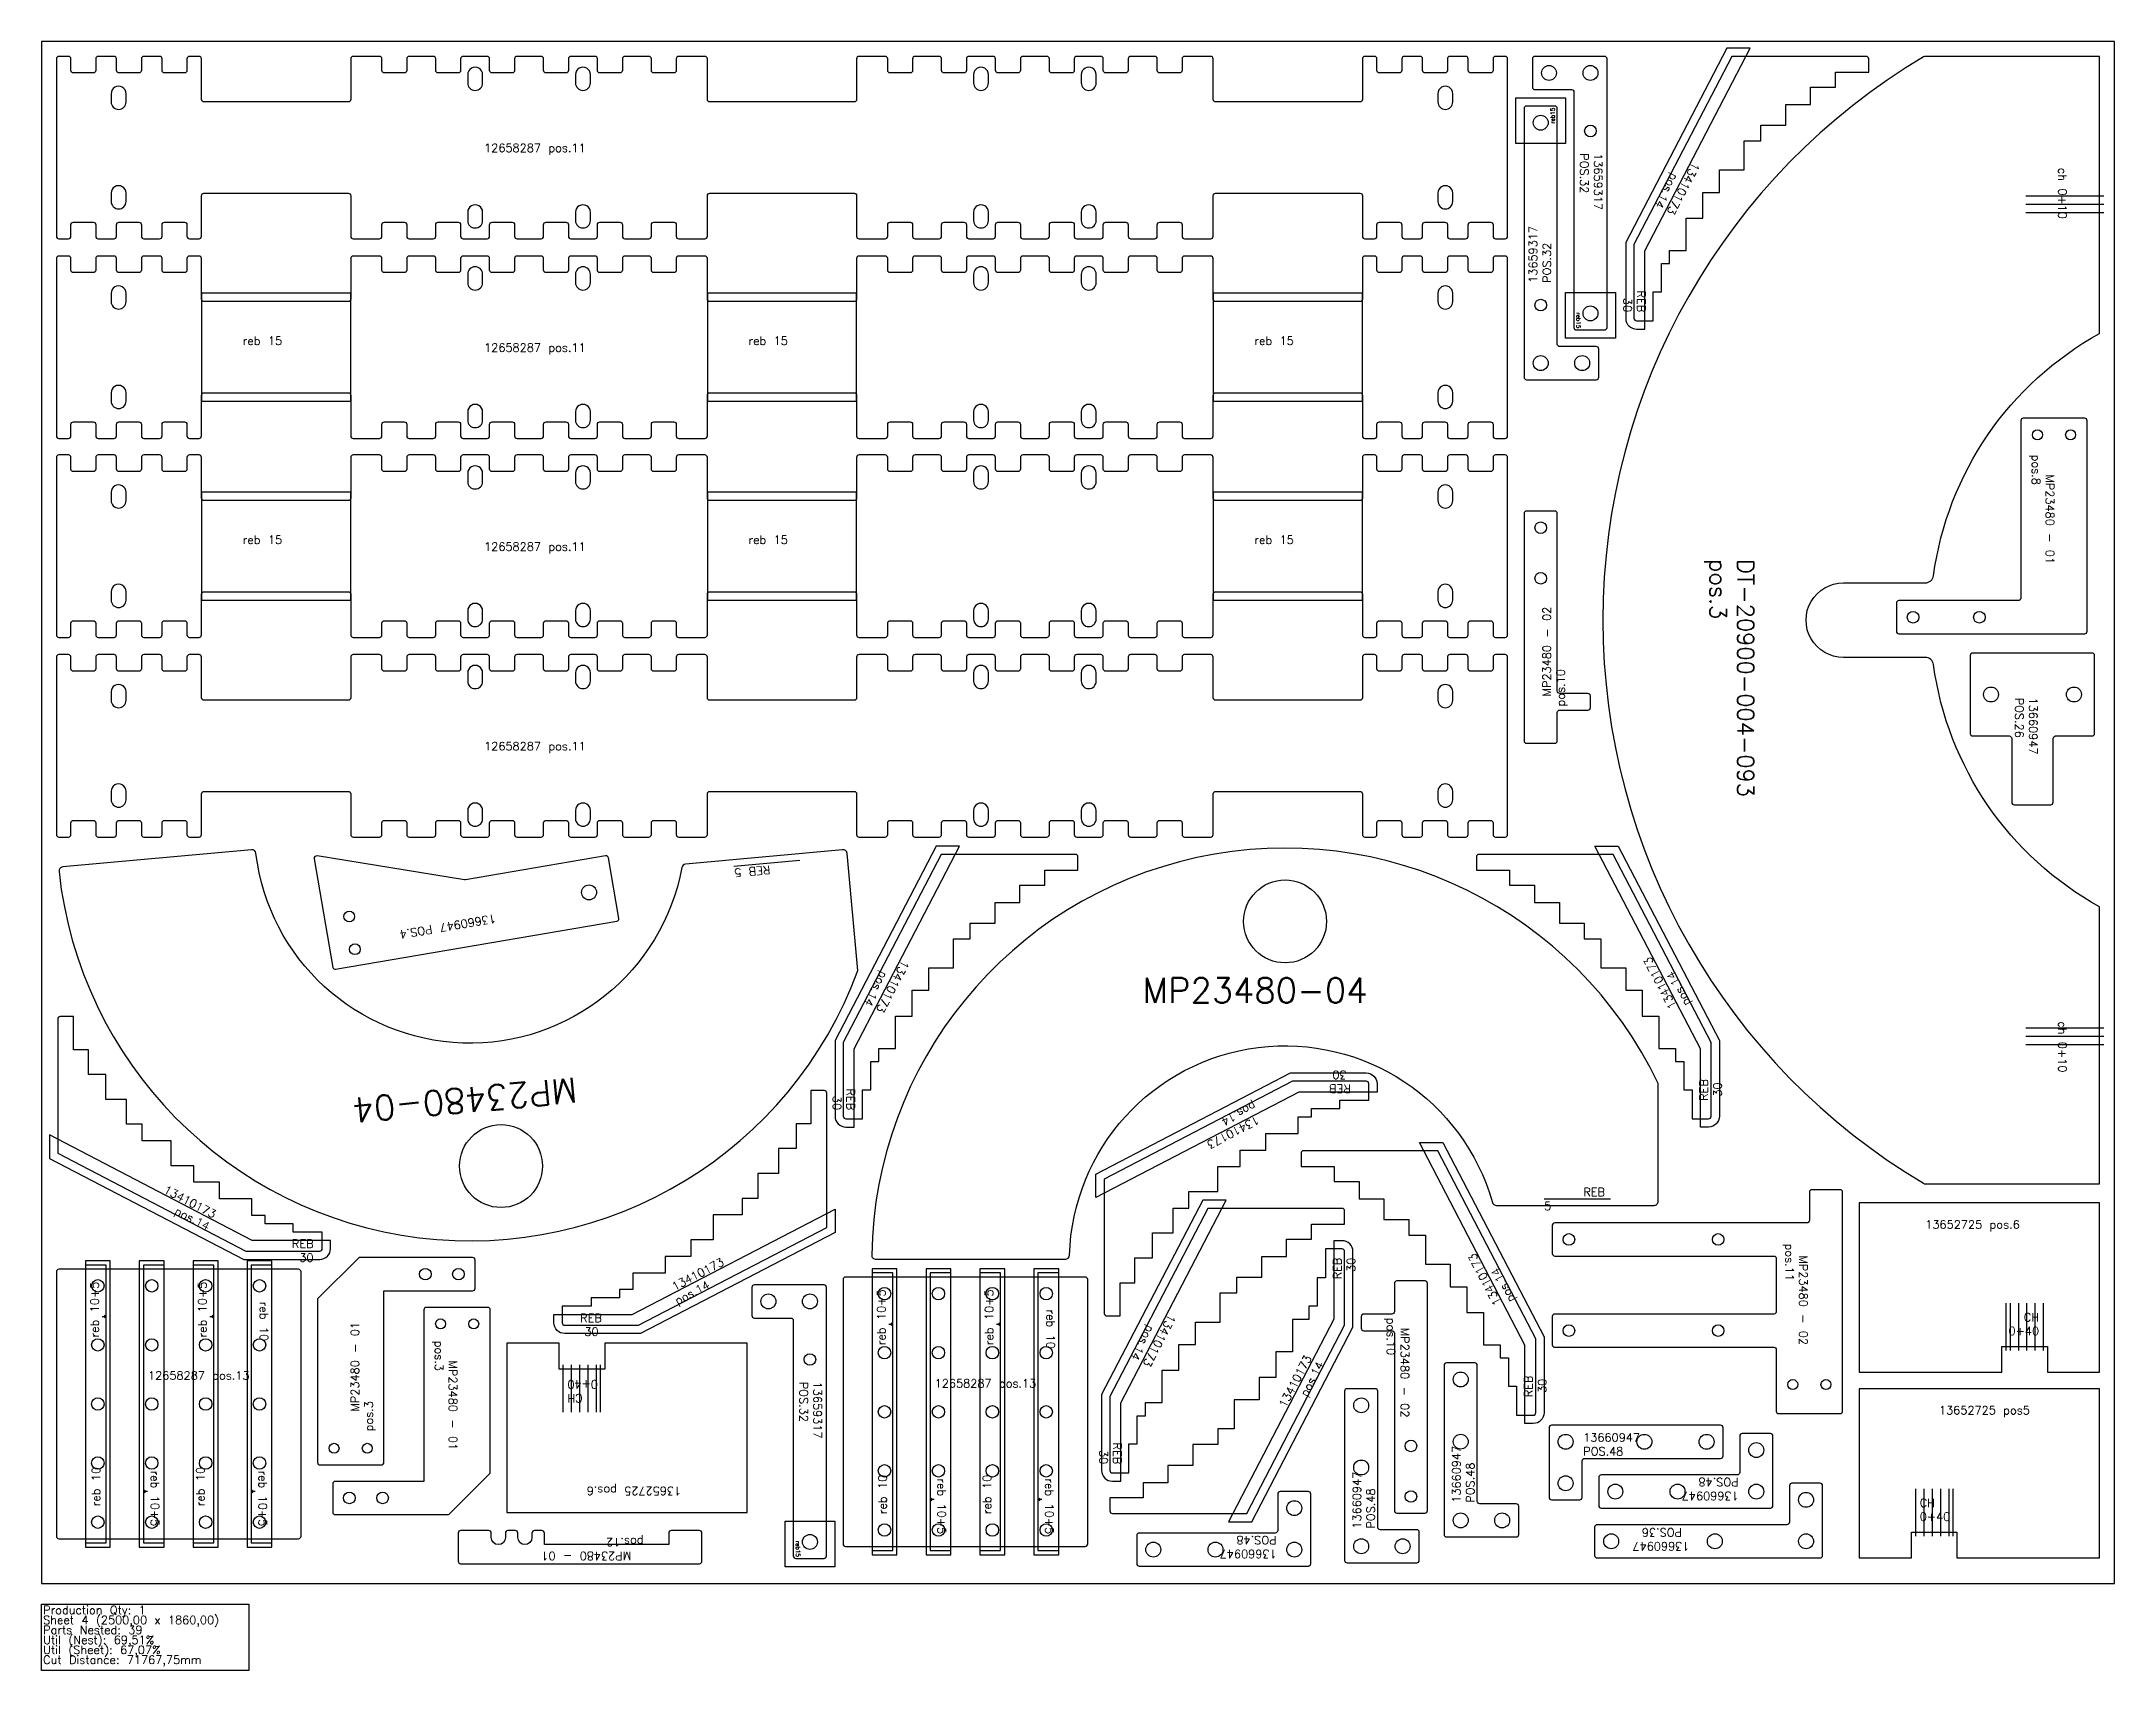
# Model space of a CAD drawing. Header units: millimetres. Extents: x 7875 to 10375, y -105 to 1860.
import ezdxf

# ---------------------------------------------------------------- set-up
doc = ezdxf.new("R2010")
doc.units = ezdxf.units.MM
for name, color, linetype in [('12658287', 7, 'Continuous'), ('13410173', 7, 'Continuous'), ('13660947v0', 7, 'Continuous'), ('Chanfro', 7, 'Continuous'), ('DT-20900-004-093', 7, 'Continuous'), ('MP23480 - 01', 7, 'Continuous'), ('MP23480 - 02', 7, 'Continuous'), ('MP23480-04', 7, 'Continuous'), ('Rebaixo', 7, 'Continuous'), ('sheet', 24, 'Continuous'), ('Stats', 7, 'Continuous'), ('Texto', 7, 'Continuous')]:
    doc.layers.add(name, color=color, linetype=linetype)
doc.styles.get("Standard").update_dxf_attribs({"font": 'txt.shx'})

msp = doc.modelspace()

# ---------------------------------------------------------------- texts
at = {"layer": 'Chanfro', "color": 2, "char_height": 10}
for s, insert, width, attachment_point, rotation in [('ch 0+10', (10307.2, 1645.9), 77.647, 9, 270), ('ch 0+10', (10307.2, 678.1), 77.647, 7, 270), ('CH 0+40', (8509.2, 218.4), 32.324, 3, 180)]:
    msp.add_mtext(s, dxfattribs=dict(at, insert=insert, width=width, attachment_point=attachment_point, rotation=rotation))
at = {"layer": 'Chanfro', "color": 2, "char_height": 10, "width": 32.324}
for s, insert, attachment_point in [('CH 0+40', (10284, 326.2), 3), ('{\\W1.79937; }CH \\P{\\W0.271251; }0+40', (10140, 102.2), 1)]:
    msp.add_mtext(s, dxfattribs=dict(at, insert=insert, attachment_point=attachment_point))
at = {"layer": 'Rebaixo', "color": 7, "char_height": 5, "attachment_point": 1}
for insert, rotation in [((9694.9, 1760.8), 90), ((9731.1, 1533.2), 270), ((8789.8, 51.4), 270)]:
    msp.add_mtext_dynamic_manual_height_columns('reb15', width=44.144, gutter_width=12.5, heights=[0], dxfattribs=dict(at, insert=insert, rotation=rotation))
at = {"layer": 'Rebaixo', "color": 4, "char_height": 10, "attachment_point": 3}
for insert, rotation in [((9809.4, 1533.5), 270), ((8856, 571), 270), ((9432.6, 393), 90), ((9177.5, 143.9), 270)]:
    msp.add_mtext_dynamic_manual_height_columns('REB\\P30', width=51.612, gutter_width=12.5, heights=[0], dxfattribs=dict(at, insert=insert, rotation=rotation))
at = {"layer": 'Rebaixo', "color": 6, "char_height": 10, "attachment_point": 1}
for insert in [(8117.7, 1504), (8727.7, 1504), (9337.7, 1504), (8117.7, 1264), (8727.7, 1264), (9337.7, 1264)]:
    msp.add_mtext_dynamic_manual_height_columns('reb 15', width=89.19, gutter_width=12.5, heights=[0], dxfattribs=dict(at, insert=insert))
at = {"layer": 'Rebaixo', "color": 2, "insert": (8711, 852), "char_height": 10, "width": 80, "attachment_point": 3, "rotation": 185.2329}
msp.add_mtext('REB 5', dxfattribs=at)
at = {"layer": 'Rebaixo', "color": 3, "char_height": 10, "attachment_point": 1}
for insert, rotation in [((9465.2, 591.8), 180), ((9874.6, 571), 90), ((9663.1, 213.5), 90)]:
    msp.add_mtext_dynamic_manual_height_columns('{\\W1.247266; }REB\\P{\\W1.8306; }30', width=51.612, gutter_width=12.5, heights=[0], dxfattribs=dict(at, insert=insert, rotation=rotation))
at = {"layer": 'Rebaixo', "color": 2, "insert": (9687, 477.1), "char_height": 10, "width": 80, "attachment_point": 1}
msp.add_mtext('{\\W5.318101; }REB 5', dxfattribs=at)
at = {"layer": 'Rebaixo', "color": 4, "insert": (8203.1, 414.8), "char_height": 10, "attachment_point": 3}
msp.add_mtext_dynamic_manual_height_columns('REB\\P30', width=51.612, gutter_width=12.5, heights=[0], dxfattribs=at)
at = {"layer": 'Rebaixo', "color": 1, "char_height": 10, "attachment_point": 1}
for s, width, insert, rotation in [('reb 10+5', 119.338, (7934.1, 296.8), 90), ('reb 10+5', 119.338, (8064.1, 296.8), 90), ('reb 10+5', 119.338, (8882.8, 287.4), 90), ('reb 10+5', 119.338, (9012.8, 287.4), 90), ('reb 10', 89.19, (8148.3, 339.9), 270), ('reb 10', 89.19, (9097, 330.5), 270), ('reb 10', 89.19, (7935.7, 93.1), 90), ('reb 10+5', 119.338, (8016.9, 136.2), 270), ('reb 10', 89.19, (8061.6, 93.1), 90), ('reb 10+5', 119.338, (8146.9, 136.2), 270), ('reb 10', 89.19, (8884.3, 83.7), 90), ('reb 10+5', 119.338, (8965.5, 126.8), 270), ('reb 10', 89.19, (9010.3, 83.7), 90), ('reb 10+5', 119.338, (9095.5, 126.8), 270)]:
    msp.add_mtext_dynamic_manual_height_columns(s, width=width, gutter_width=12.5, heights=[0], dxfattribs=dict(at, insert=insert, rotation=rotation))
at = {"layer": 'Rebaixo', "color": 3, "insert": (8513.5, 325.4), "char_height": 10, "attachment_point": 1}
msp.add_mtext_dynamic_manual_height_columns('{\\W1.247266; }REB\\P{\\W1.8306; }30', width=51.612, gutter_width=12.5, heights=[0], dxfattribs=at)
at = {"layer": 'Stats', "color": 60}
for s, p in [('Sheet 4 (2500,00 x 1860,00)', (7877, -49)), ('Production Qty: 1', (7877, -37)), ('Parts Nested: 39', (7877, -61)), ('Util (Nest): 69,51%', (7877, -73)), ('Util (Sheet): 67,07%', (7877, -85)), ('Cut Distance: 71767,75mm', (7877, -97))]:
    msp.add_text(s, height=10, dxfattribs=at).set_placement(p)
at = {"layer": 'Texto', "color": 2}
for s, insert, char_height, width, attachment_point in [('12658287 pos.11', (8408.8, 1736.6), 10, 350.856, 1), ('12658287 pos.11', (8408.8, 1015), 10, 350.856, 1), ('{\\W4.419015; }MP23480-04', (9202.8, 730.4), 30, 337.753, 1), ('13652725 pos.6', (10260.7, 438), 10, 122.875, 3), ('13652725 pos5', (10163.3, 214), 10, 122.875, 1), ('13660947 \\PPOS.48', (9734.2, 181.1), 10, 116.776, 1)]:
    msp.add_mtext(s, dxfattribs=dict(at, insert=insert, char_height=char_height, width=width, attachment_point=attachment_point))
at = {"layer": 'Texto', "color": 7, "char_height": 10, "width": 171.219, "attachment_point": 1}
for insert, rotation in [((9757.3, 1725.2), 270), ((9668.7, 1568.8), 90), ((8815.9, 243.4), 270)]:
    msp.add_mtext('13659317\\PPOS.32', dxfattribs=dict(at, insert=insert, rotation=rotation))
at = {"layer": 'Texto', "color": 4, "char_height": 10, "width": 109.081, "attachment_point": 3}
for insert, rotation in [((9843.6, 1649.8), 242.5), ((8890.2, 687.3), 242.5), ((8086.8, 449), 332.5), ((9211.7, 260.2), 242.5), ((9398.4, 276.7), 62.5)]:
    msp.add_mtext('13410173 pos.14', dxfattribs=dict(at, insert=insert, rotation=rotation))
at = {"layer": 'Texto', "color": 6, "char_height": 10, "width": 350.856, "attachment_point": 1}
for insert in [(8408.8, 1495.7), (8408.8, 1255.7)]:
    msp.add_mtext('12658287 pos.11', dxfattribs=dict(at, insert=insert))
at = {"layer": 'Texto', "color": 2}
for s, insert, char_height, width, attachment_point, rotation in [('{\\W2.656171; }MP23480 - 01 pos.8', (10302.1, 1361.6), 10, 144.78, 1, 270), ('DT-20900-004-093\\Ppos.3', (9940.2, 1235.8), 20, 141.222, 1, 270), ('{\\W1.340094; }MP23480 - 02 pos.10', (9685.3, 1057.9), 10, 142.278, 1, 90), ('13660947 POS.26', (10281.9, 1068.5), 10, 116.776, 1, 270), ('13660947 POS.4', (8423.6, 797.4), 10, 116.776, 1, 189.7003), ('MP23480-04', (8251.8, 555.7), 30, 337.753, 3, 185.2329), ('{\\W1.584383; }MP23480 - 02 pos.11', (10004.8, 410), 10, 142.278, 1, 270), ('{\\W2.658807; }MP23480 - 01 pos.3', (8248, 183.5), 10, 144.78, 1, 90), ('{\\W1.340094; }MP23480 - 02 pos.10', (9524.2, 320.5), 10, 142.278, 1, 270), ('{\\W2.658807; }MP23480 - 01 pos.3', (8376.2, 292.8), 10, 144.78, 1, 270), ('13660947 \\PPOS.48', (9576.3, 97.4), 10, 116.776, 1, 90), ('13660947 \\PPOS.48', (9456.3, 66.2), 10, 116.776, 1, 90), ('13660947 \\PPOS.48', (9921.7, 100.6), 10, 116.776, 1, 180), ('13652725 pos.6', (8532.5, 106.7), 10, 122.875, 3, 180), ('{\\W1.67111; }MP23480 - 01 pos.12', (8601.1, 28.2), 10, 144.78, 1, 180), ('13660947 \\PPOS.48', (9364.5, 30.6), 10, 116.776, 1, 180), ('13660947\\P POS.36', (9862.3, 39.9), 10, 116.776, 1, 180)]:
    msp.add_mtext(s, dxfattribs=dict(at, insert=insert, char_height=char_height, width=width, attachment_point=attachment_point, rotation=rotation))
at = {"layer": 'Texto', "color": 3, "char_height": 10, "width": 109.081, "attachment_point": 1}
for insert, rotation in [((9840.4, 687.3), 117.5), ((9348.9, 557.6), 207.5), ((8629.8, 359.6), 27.5), ((9628.8, 329.8), 117.5)]:
    msp.add_mtext('{\\W0.424631; }13410173 pos.14', dxfattribs=dict(at, insert=insert, rotation=rotation))
at = {"layer": 'Texto', "color": 1, "char_height": 10, "width": 350.856, "attachment_point": 1}
for insert in [(8003.5, 255.9), (8952.2, 246.4)]:
    msp.add_mtext('12658287 pos.13', dxfattribs=dict(at, insert=insert))

# ---------------------------------------------------------------- linework, layer by layer
at = {"color": 7}
for points in [[(9673, 1805, 0.414214), (9676, 1802), (9720, 1802, -0.414214), (9723, 1799), (9723, 1515, 0.414214), (9726, 1512), (9760, 1512, 0.414214), (9763, 1515), (9763, 1839, 0.414214), (9760, 1842), (9676, 1842, 0.414214), (9673, 1839)], [(9753, 1489, 0.414214), (9750, 1492), (9706, 1492, -0.414214), (9703, 1495), (9703, 1779, 0.414214), (9700, 1782), (9666, 1782, 0.414214), (9663, 1779), (9663, 1455, 0.414214), (9666, 1452), (9750, 1452, 0.414214), (9753, 1455)], [(8731.7, 323.2, 0.414214), (8734.7, 320.2), (8778.7, 320.2, -0.414214), (8781.7, 317.2), (8781.7, 33.2, 0.414214), (8784.7, 30.2), (8818.7, 30.2, 0.414214), (8821.7, 33.2), (8821.7, 357.2, 0.414214), (8818.7, 360.2), (8734.7, 360.2, 0.414214), (8731.7, 357.2)]]:
    msp.add_lwpolyline(points, format="xyb", close=True, dxfattribs=at)
at = {"color": 2}
for points in [[(10067, 459), (10067, 255), (10239, 255), (10239, 286), (10294, 286), (10294, 255), (10357, 255), (10357, 459)], [(8726.2, 85.7), (8726.2, 289.7), (8554.2, 289.7), (8554.2, 258.7), (8499.2, 258.7), (8499.2, 289.7), (8436.2, 289.7), (8436.2, 85.7)], [(10357, 235), (10067, 235), (10067, 31), (10130, 31), (10130, 62), (10185, 62), (10185, 31), (10357, 31)]]:
    msp.add_lwpolyline(points, close=True, dxfattribs=at)
at = {"color": 7}
for centre, radius in [((9693, 1822), 9), ((9743, 1822), 9), ((9683, 1762), 9), ((9743, 1752), 7), ((9683, 1542), 7), ((9743, 1532), 9), ((9683, 1472), 9), ((9733, 1472), 9), ((8751.7, 340.2), 9), ((8801.7, 340.2), 9), ((8801.7, 270.2), 7), ((8801.7, 50.2), 9)]:
    msp.add_circle(centre, radius, dxfattribs=at)
at = {"layer": '12658287', "color": 1}
for p, q in [((8002.8, 110.9), (7998, 110.9)), ((8132.8, 110.9), (8128, 110.9)), ((8951.5, 101.5), (8946.7, 101.5)), ((9081.5, 101.5), (9076.7, 101.5))]:
    msp.add_line(p, q, dxfattribs=at)
at = {"layer": '12658287', "color": 2}
for points in [[(9643, 1625), (9643, 1839, 0.414214), (9640, 1842), (9628.5, 1842, 0.414214), (9625.5, 1839), (9625.5, 1825, -0.414214), (9622.5, 1822), (9598.5, 1822, -0.414214), (9595.5, 1825), (9595.5, 1839, 0.414214), (9592.5, 1842), (9573.5, 1842, 0.414214), (9570.5, 1839), (9570.5, 1825, -0.414214), (9567.5, 1822), (9543.5, 1822, -0.414214), (9540.5, 1825), (9540.5, 1839, 0.414214), (9537.5, 1842), (9518.5, 1842, 0.414214), (9515.5, 1839), (9515.5, 1825, -0.414214), (9512.5, 1822), (9488.5, 1822, -0.414214), (9485.5, 1825), (9485.5, 1839, 0.414214), (9482.5, 1842), (9471, 1842, 0.414214), (9468, 1839), (9468, 1790, -0.414214), (9465, 1787), (9291, 1787, -0.414214), (9288, 1790), (9288, 1839, 0.414214), (9285, 1842), (9253.5, 1842, 0.414214), (9250.5, 1839), (9250.5, 1825, -0.414214), (9247.5, 1822), (9223.5, 1822, -0.414214), (9220.5, 1825), (9220.5, 1839, 0.414214), (9217.5, 1842), (9188.5, 1842, 0.414214), (9185.5, 1839), (9185.5, 1825, -0.414214), (9182.5, 1822), (9158.5, 1822, -0.414214), (9155.5, 1825), (9155.5, 1839, 0.414214), (9152.5, 1842), (9123.5, 1842, 0.414214), (9120.5, 1839), (9120.5, 1825, -0.414214), (9117.5, 1822), (9093.5, 1822, -0.414214), (9090.5, 1825), (9090.5, 1839, 0.414214), (9087.5, 1842), (9058.5, 1842, 0.414214), (9055.5, 1839), (9055.5, 1825, -0.414214), (9052.5, 1822), (9028.5, 1822, -0.414214), (9025.5, 1825), (9025.5, 1839, 0.414214), (9022.5, 1842), (8993.5, 1842, 0.414214), (8990.5, 1839), (8990.5, 1825, -0.414214), (8987.5, 1822), (8963.5, 1822, -0.414214), (8960.5, 1825), (8960.5, 1839, 0.414214), (8957.5, 1842), (8928.5, 1842, 0.414214), (8925.5, 1839), (8925.5, 1825, -0.414214), (8922.5, 1822), (8898.5, 1822, -0.414214), (8895.5, 1825), (8895.5, 1839, 0.414214), (8892.5, 1842), (8861, 1842, 0.414214), (8858, 1839), (8858, 1790, -0.414214), (8855, 1787), (8681, 1787, -0.414214), (8678, 1790), (8678, 1839, 0.414214), (8675, 1842), (8643.5, 1842, 0.414214), (8640.5, 1839), (8640.5, 1825, -0.414214), (8637.5, 1822), (8613.5, 1822, -0.414214), (8610.5, 1825), (8610.5, 1839, 0.414214), (8607.5, 1842), (8578.5, 1842, 0.414214), (8575.5, 1839), (8575.5, 1825, -0.414214), (8572.5, 1822), (8548.5, 1822, -0.414214), (8545.5, 1825), (8545.5, 1839, 0.414214), (8542.5, 1842), (8513.5, 1842, 0.414214), (8510.5, 1839), (8510.5, 1825, -0.414214), (8507.5, 1822), (8483.5, 1822, -0.414214), (8480.5, 1825), (8480.5, 1839, 0.414214), (8477.5, 1842), (8448.5, 1842, 0.414214), (8445.5, 1839), (8445.5, 1825, -0.414214), (8442.5, 1822), (8418.5, 1822, -0.414214), (8415.5, 1825), (8415.5, 1839, 0.414214), (8412.5, 1842), (8383.5, 1842, 0.414214), (8380.5, 1839), (8380.5, 1825, -0.414214), (8377.5, 1822), (8353.5, 1822, -0.414214), (8350.5, 1825), (8350.5, 1839, 0.414214), (8347.5, 1842), (8318.5, 1842, 0.414214), (8315.5, 1839), (8315.5, 1825, -0.414214), (8312.5, 1822), (8288.5, 1822, -0.414214), (8285.5, 1825), (8285.5, 1839, 0.414214), (8282.5, 1842), (8251, 1842, 0.414214), (8248, 1839), (8248, 1790, -0.414214), (8245, 1787), (8071, 1787, -0.414214), (8068, 1790), (8068, 1839, 0.414214), (8065, 1842), (8053.5, 1842, 0.414214), (8050.5, 1839), (8050.5, 1825, -0.414214), (8047.5, 1822), (8023.5, 1822, -0.414214), (8020.5, 1825), (8020.5, 1839, 0.414214), (8017.5, 1842), (7998.5, 1842, 0.414214), (7995.5, 1839), (7995.5, 1825, -0.414214), (7992.5, 1822), (7968.5, 1822, -0.414214), (7965.5, 1825), (7965.5, 1839, 0.414214), (7962.5, 1842), (7943.5, 1842, 0.414214), (7940.5, 1839), (7940.5, 1825, -0.414214), (7937.5, 1822), (7913.5, 1822, -0.414214), (7910.5, 1825), (7910.5, 1839, 0.414214), (7907.5, 1842), (7896, 1842, 0.414214), (7893, 1839), (7893, 1625, 0.414214), (7896, 1622), (7907.5, 1622, 0.414214), (7910.5, 1625), (7910.5, 1639, -0.414214), (7913.5, 1642), (7937.5, 1642, -0.414214), (7940.5, 1639), (7940.5, 1625, 0.414214), (7943.5, 1622), (7962.5, 1622, 0.414214), (7965.5, 1625), (7965.5, 1639, -0.414214), (7968.5, 1642), (7992.5, 1642, -0.414214), (7995.5, 1639), (7995.5, 1625, 0.414214), (7998.5, 1622), (8017.5, 1622, 0.414214), (8020.5, 1625), (8020.5, 1639, -0.414214), (8023.5, 1642), (8047.5, 1642, -0.414214), (8050.5, 1639), (8050.5, 1625, 0.414214), (8053.5, 1622), (8065, 1622, 0.414214), (8068, 1625), (8068, 1674, -0.414214), (8071, 1677), (8245, 1677, -0.414214), (8248, 1674), (8248, 1625, 0.414214), (8251, 1622), (8282.5, 1622, 0.414214), (8285.5, 1625), (8285.5, 1639, -0.414214), (8288.5, 1642), (8312.5, 1642, -0.414214), (8315.5, 1639), (8315.5, 1625, 0.414214), (8318.5, 1622), (8347.5, 1622, 0.414214), (8350.5, 1625), (8350.5, 1639, -0.414214), (8353.5, 1642), (8377.5, 1642, -0.414214), (8380.5, 1639), (8380.5, 1625, 0.414214), (8383.5, 1622), (8412.5, 1622, 0.414214), (8415.5, 1625), (8415.5, 1639, -0.414214), (8418.5, 1642), (8442.5, 1642, -0.414214), (8445.5, 1639), (8445.5, 1625, 0.414214), (8448.5, 1622), (8477.5, 1622, 0.414214), (8480.5, 1625), (8480.5, 1639, -0.414214), (8483.5, 1642), (8507.5, 1642, -0.414214), (8510.5, 1639), (8510.5, 1625, 0.414214), (8513.5, 1622), (8542.5, 1622, 0.414214), (8545.5, 1625), (8545.5, 1639, -0.414214), (8548.5, 1642), (8572.5, 1642, -0.414214), (8575.5, 1639), (8575.5, 1625, 0.414214), (8578.5, 1622), (8607.5, 1622, 0.414214), (8610.5, 1625), (8610.5, 1639, -0.414214), (8613.5, 1642), (8637.5, 1642, -0.414214), (8640.5, 1639), (8640.5, 1625, 0.414214), (8643.5, 1622), (8675, 1622, 0.414214), (8678, 1625), (8678, 1674, -0.414214), (8681, 1677), (8855, 1677, -0.414214), (8858, 1674), (8858, 1625, 0.414214), (8861, 1622), (8892.5, 1622, 0.414214), (8895.5, 1625), (8895.5, 1639, -0.414214), (8898.5, 1642), (8922.5, 1642, -0.414214), (8925.5, 1639), (8925.5, 1625, 0.414214), (8928.5, 1622), (8957.5, 1622, 0.414214), (8960.5, 1625), (8960.5, 1639, -0.414214), (8963.5, 1642), (8987.5, 1642, -0.414214), (8990.5, 1639), (8990.5, 1625, 0.414214), (8993.5, 1622), (9022.5, 1622, 0.414214), (9025.5, 1625), (9025.5, 1639, -0.414214), (9028.5, 1642), (9052.5, 1642, -0.414214), (9055.5, 1639), (9055.5, 1625, 0.414214), (9058.5, 1622), (9087.5, 1622, 0.414214), (9090.5, 1625), (9090.5, 1639, -0.414214), (9093.5, 1642), (9117.5, 1642, -0.414214), (9120.5, 1639), (9120.5, 1625, 0.414214), (9123.5, 1622), (9152.5, 1622, 0.414214), (9155.5, 1625), (9155.5, 1639, -0.414214), (9158.5, 1642), (9182.5, 1642, -0.414214), (9185.5, 1639), (9185.5, 1625, 0.414214), (9188.5, 1622), (9217.5, 1622, 0.414214), (9220.5, 1625), (9220.5, 1639, -0.414214), (9223.5, 1642), (9247.5, 1642, -0.414214), (9250.5, 1639), (9250.5, 1625, 0.414214), (9253.5, 1622), (9285, 1622, 0.414214), (9288, 1625), (9288, 1674, -0.414214), (9291, 1677), (9465, 1677, -0.414214), (9468, 1674), (9468, 1625, 0.414214), (9471, 1622), (9482.5, 1622, 0.414214), (9485.5, 1625), (9485.5, 1639, -0.414214), (9488.5, 1642), (9512.5, 1642, -0.414214), (9515.5, 1639), (9515.5, 1625, 0.414214), (9518.5, 1622), (9537.5, 1622, 0.414214), (9540.5, 1625), (9540.5, 1639, -0.414214), (9543.5, 1642), (9567.5, 1642, -0.414214), (9570.5, 1639), (9570.5, 1625, 0.414214), (9573.5, 1622), (9592.5, 1622, 0.414214), (9595.5, 1625), (9595.5, 1639, -0.414214), (9598.5, 1642), (9622.5, 1642, -0.414214), (9625.5, 1639), (9625.5, 1625, 0.414214), (9628.5, 1622), (9640, 1622, 0.414214)], [(8389, 1810, 0.999961), (8407, 1810), (8407, 1820, 1.000039), (8389, 1820)], [(8519, 1810, 0.999961), (8537, 1810), (8537, 1820, 1.000039), (8519, 1820)], [(8999, 1810, 0.999961), (9017, 1810), (9017, 1820, 1.000039), (8999, 1820)], [(9129, 1810, 0.999961), (9147, 1810), (9147, 1820, 1.000039), (9129, 1820)], [(7959, 1787, 0.999961), (7977, 1787), (7977, 1797, 1.000039), (7959, 1797)], [(9559, 1787, 0.999961), (9577, 1787), (9577, 1797, 1.000039), (9559, 1797)], [(7977, 1677, 1.000039), (7959, 1677), (7959, 1667, 0.999914), (7977, 1667)], [(9577, 1677, 1.000039), (9559, 1677), (9559, 1667, 0.999914), (9577, 1667)], [(8407, 1654, 1.000086), (8389, 1654), (8389, 1644, 0.999961), (8407, 1644)], [(8537, 1654, 1.000086), (8519, 1654), (8519, 1644, 0.999961), (8537, 1644)], [(9017, 1654, 1.000086), (8999, 1654), (8999, 1644, 0.999961), (9017, 1644)], [(9147, 1654, 1.000086), (9129, 1654), (9129, 1644, 0.999961), (9147, 1644)], [(9643, 903.4), (9643, 1117.4, 0.414214), (9640, 1120.4), (9628.5, 1120.4, 0.414214), (9625.5, 1117.4), (9625.5, 1103.4, -0.414214), (9622.5, 1100.4), (9598.5, 1100.4, -0.414214), (9595.5, 1103.4), (9595.5, 1117.4, 0.414214), (9592.5, 1120.4), (9573.5, 1120.4, 0.414214), (9570.5, 1117.4), (9570.5, 1103.4, -0.414214), (9567.5, 1100.4), (9543.5, 1100.4, -0.414214), (9540.5, 1103.4), (9540.5, 1117.4, 0.414214), (9537.5, 1120.4), (9518.5, 1120.4, 0.414214), (9515.5, 1117.4), (9515.5, 1103.4, -0.414214), (9512.5, 1100.4), (9488.5, 1100.4, -0.414214), (9485.5, 1103.4), (9485.5, 1117.4, 0.414214), (9482.5, 1120.4), (9471, 1120.4, 0.414214), (9468, 1117.4), (9468, 1068.4, -0.414214), (9465, 1065.4), (9291, 1065.4, -0.414214), (9288, 1068.4), (9288, 1117.4, 0.414214), (9285, 1120.4), (9253.5, 1120.4, 0.414214), (9250.5, 1117.4), (9250.5, 1103.4, -0.414214), (9247.5, 1100.4), (9223.5, 1100.4, -0.414214), (9220.5, 1103.4), (9220.5, 1117.4, 0.414214), (9217.5, 1120.4), (9188.5, 1120.4, 0.414214), (9185.5, 1117.4), (9185.5, 1103.4, -0.414214), (9182.5, 1100.4), (9158.5, 1100.4, -0.414214), (9155.5, 1103.4), (9155.5, 1117.4, 0.414214), (9152.5, 1120.4), (9123.5, 1120.4, 0.414214), (9120.5, 1117.4), (9120.5, 1103.4, -0.414214), (9117.5, 1100.4), (9093.5, 1100.4, -0.414214), (9090.5, 1103.4), (9090.5, 1117.4, 0.414214), (9087.5, 1120.4), (9058.5, 1120.4, 0.414214), (9055.5, 1117.4), (9055.5, 1103.4, -0.414214), (9052.5, 1100.4), (9028.5, 1100.4, -0.414214), (9025.5, 1103.4), (9025.5, 1117.4, 0.414214), (9022.5, 1120.4), (8993.5, 1120.4, 0.414214), (8990.5, 1117.4), (8990.5, 1103.4, -0.414214), (8987.5, 1100.4), (8963.5, 1100.4, -0.414214), (8960.5, 1103.4), (8960.5, 1117.4, 0.414214), (8957.5, 1120.4), (8928.5, 1120.4, 0.414214), (8925.5, 1117.4), (8925.5, 1103.4, -0.414214), (8922.5, 1100.4), (8898.5, 1100.4, -0.414214), (8895.5, 1103.4), (8895.5, 1117.4, 0.414214), (8892.5, 1120.4), (8861, 1120.4, 0.414214), (8858, 1117.4), (8858, 1068.4, -0.414214), (8855, 1065.4), (8681, 1065.4, -0.414214), (8678, 1068.4), (8678, 1117.4, 0.414214), (8675, 1120.4), (8643.5, 1120.4, 0.414214), (8640.5, 1117.4), (8640.5, 1103.4, -0.414214), (8637.5, 1100.4), (8613.5, 1100.4, -0.414214), (8610.5, 1103.4), (8610.5, 1117.4, 0.414214), (8607.5, 1120.4), (8578.5, 1120.4, 0.414214), (8575.5, 1117.4), (8575.5, 1103.4, -0.414214), (8572.5, 1100.4), (8548.5, 1100.4, -0.414214), (8545.5, 1103.4), (8545.5, 1117.4, 0.414214), (8542.5, 1120.4), (8513.5, 1120.4, 0.414214), (8510.5, 1117.4), (8510.5, 1103.4, -0.414214), (8507.5, 1100.4), (8483.5, 1100.4, -0.414214), (8480.5, 1103.4), (8480.5, 1117.4, 0.414214), (8477.5, 1120.4), (8448.5, 1120.4, 0.414214), (8445.5, 1117.4), (8445.5, 1103.4, -0.414214), (8442.5, 1100.4), (8418.5, 1100.4, -0.414214), (8415.5, 1103.4), (8415.5, 1117.4, 0.414214), (8412.5, 1120.4), (8383.5, 1120.4, 0.414214), (8380.5, 1117.4), (8380.5, 1103.4, -0.414214), (8377.5, 1100.4), (8353.5, 1100.4, -0.414214), (8350.5, 1103.4), (8350.5, 1117.4, 0.414214), (8347.5, 1120.4), (8318.5, 1120.4, 0.414214), (8315.5, 1117.4), (8315.5, 1103.4, -0.414214), (8312.5, 1100.4), (8288.5, 1100.4, -0.414214), (8285.5, 1103.4), (8285.5, 1117.4, 0.414214), (8282.5, 1120.4), (8251, 1120.4, 0.414214), (8248, 1117.4), (8248, 1068.4, -0.414214), (8245, 1065.4), (8071, 1065.4, -0.414214), (8068, 1068.4), (8068, 1117.4, 0.414214), (8065, 1120.4), (8053.5, 1120.4, 0.414214), (8050.5, 1117.4), (8050.5, 1103.4, -0.414214), (8047.5, 1100.4), (8023.5, 1100.4, -0.414214), (8020.5, 1103.4), (8020.5, 1117.4, 0.414214), (8017.5, 1120.4), (7998.5, 1120.4, 0.414214), (7995.5, 1117.4), (7995.5, 1103.4, -0.414214), (7992.5, 1100.4), (7968.5, 1100.4, -0.414214), (7965.5, 1103.4), (7965.5, 1117.4, 0.414214), (7962.5, 1120.4), (7943.5, 1120.4, 0.414214), (7940.5, 1117.4), (7940.5, 1103.4, -0.414214), (7937.5, 1100.4), (7913.5, 1100.4, -0.414214), (7910.5, 1103.4), (7910.5, 1117.4, 0.414214), (7907.5, 1120.4), (7896, 1120.4, 0.414214), (7893, 1117.4), (7893, 903.4, 0.414214), (7896, 900.4), (7907.5, 900.4, 0.414214), (7910.5, 903.4), (7910.5, 917.4, -0.414214), (7913.5, 920.4), (7937.5, 920.4, -0.414214), (7940.5, 917.4), (7940.5, 903.4, 0.414214), (7943.5, 900.4), (7962.5, 900.4, 0.414214), (7965.5, 903.4), (7965.5, 917.4, -0.414214), (7968.5, 920.4), (7992.5, 920.4, -0.414214), (7995.5, 917.4), (7995.5, 903.4, 0.414214), (7998.5, 900.4), (8017.5, 900.4, 0.414214), (8020.5, 903.4), (8020.5, 917.4, -0.414214), (8023.5, 920.4), (8047.5, 920.4, -0.414214), (8050.5, 917.4), (8050.5, 903.4, 0.414214), (8053.5, 900.4), (8065, 900.4, 0.414214), (8068, 903.4), (8068, 952.4, -0.414214), (8071, 955.4), (8245, 955.4, -0.414214), (8248, 952.4), (8248, 903.4, 0.414214), (8251, 900.4), (8282.5, 900.4, 0.414214), (8285.5, 903.4), (8285.5, 917.4, -0.414214), (8288.5, 920.4), (8312.5, 920.4, -0.414214), (8315.5, 917.4), (8315.5, 903.4, 0.414214), (8318.5, 900.4), (8347.5, 900.4, 0.414214), (8350.5, 903.4), (8350.5, 917.4, -0.414214), (8353.5, 920.4), (8377.5, 920.4, -0.414214), (8380.5, 917.4), (8380.5, 903.4, 0.414214), (8383.5, 900.4), (8412.5, 900.4, 0.414214), (8415.5, 903.4), (8415.5, 917.4, -0.414214), (8418.5, 920.4), (8442.5, 920.4, -0.414214), (8445.5, 917.4), (8445.5, 903.4, 0.414214), (8448.5, 900.4), (8477.5, 900.4, 0.414214), (8480.5, 903.4), (8480.5, 917.4, -0.414214), (8483.5, 920.4), (8507.5, 920.4, -0.414214), (8510.5, 917.4), (8510.5, 903.4, 0.414214), (8513.5, 900.4), (8542.5, 900.4, 0.414214), (8545.5, 903.4), (8545.5, 917.4, -0.414214), (8548.5, 920.4), (8572.5, 920.4, -0.414214), (8575.5, 917.4), (8575.5, 903.4, 0.414214), (8578.5, 900.4), (8607.5, 900.4, 0.414214), (8610.5, 903.4), (8610.5, 917.4, -0.414214), (8613.5, 920.4), (8637.5, 920.4, -0.414214), (8640.5, 917.4), (8640.5, 903.4, 0.414214), (8643.5, 900.4), (8675, 900.4, 0.414214), (8678, 903.4), (8678, 952.4, -0.414214), (8681, 955.4), (8855, 955.4, -0.414214), (8858, 952.4), (8858, 903.4, 0.414214), (8861, 900.4), (8892.5, 900.4, 0.414214), (8895.5, 903.4), (8895.5, 917.4, -0.414214), (8898.5, 920.4), (8922.5, 920.4, -0.414214), (8925.5, 917.4), (8925.5, 903.4, 0.414214), (8928.5, 900.4), (8957.5, 900.4, 0.414214), (8960.5, 903.4), (8960.5, 917.4, -0.414214), (8963.5, 920.4), (8987.5, 920.4, -0.414214), (8990.5, 917.4), (8990.5, 903.4, 0.414214), (8993.5, 900.4), (9022.5, 900.4, 0.414214), (9025.5, 903.4), (9025.5, 917.4, -0.414214), (9028.5, 920.4), (9052.5, 920.4, -0.414214), (9055.5, 917.4), (9055.5, 903.4, 0.414214), (9058.5, 900.4), (9087.5, 900.4, 0.414214), (9090.5, 903.4), (9090.5, 917.4, -0.414214), (9093.5, 920.4), (9117.5, 920.4, -0.414214), (9120.5, 917.4), (9120.5, 903.4, 0.414214), (9123.5, 900.4), (9152.5, 900.4, 0.414214), (9155.5, 903.4), (9155.5, 917.4, -0.414214), (9158.5, 920.4), (9182.5, 920.4, -0.414214), (9185.5, 917.4), (9185.5, 903.4, 0.414214), (9188.5, 900.4), (9217.5, 900.4, 0.414214), (9220.5, 903.4), (9220.5, 917.4, -0.414214), (9223.5, 920.4), (9247.5, 920.4, -0.414214), (9250.5, 917.4), (9250.5, 903.4, 0.414214), (9253.5, 900.4), (9285, 900.4, 0.414214), (9288, 903.4), (9288, 952.4, -0.414214), (9291, 955.4), (9465, 955.4, -0.414214), (9468, 952.4), (9468, 903.4, 0.414214), (9471, 900.4), (9482.5, 900.4, 0.414214), (9485.5, 903.4), (9485.5, 917.4, -0.414214), (9488.5, 920.4), (9512.5, 920.4, -0.414214), (9515.5, 917.4), (9515.5, 903.4, 0.414214), (9518.5, 900.4), (9537.5, 900.4, 0.414214), (9540.5, 903.4), (9540.5, 917.4, -0.414214), (9543.5, 920.4), (9567.5, 920.4, -0.414214), (9570.5, 917.4), (9570.5, 903.4, 0.414214), (9573.5, 900.4), (9592.5, 900.4, 0.414214), (9595.5, 903.4), (9595.5, 917.4, -0.414214), (9598.5, 920.4), (9622.5, 920.4, -0.414214), (9625.5, 917.4), (9625.5, 903.4, 0.414214), (9628.5, 900.4), (9640, 900.4, 0.414214)], [(8389, 1088.4, 0.999958), (8407, 1088.4), (8407, 1098.4, 1.000087), (8389, 1098.4)], [(8519, 1088.4, 0.999958), (8537, 1088.4), (8537, 1098.4, 1.000087), (8519, 1098.4)], [(8999, 1088.4, 0.999958), (9017, 1088.4), (9017, 1098.4, 1.000087), (8999, 1098.4)], [(9129, 1088.4, 0.999958), (9147, 1088.4), (9147, 1098.4, 1.000087), (9129, 1098.4)], [(7959, 1065.4, 0.999958), (7977, 1065.4), (7977, 1075.4, 1.000042), (7959, 1075.4)], [(9559, 1065.4, 0.999958), (9577, 1065.4), (9577, 1075.4, 1.000042), (9559, 1075.4)], [(7977, 955.4, 1.000087), (7959, 955.4), (7959, 945.4, 0.999958), (7977, 945.4)], [(9577, 955.4, 1.000087), (9559, 955.4), (9559, 945.4, 0.999958), (9577, 945.4)], [(8407, 932.4, 1.000042), (8389, 932.4), (8389, 922.4, 0.999958), (8407, 922.4)], [(8537, 932.4, 1.000042), (8519, 932.4), (8519, 922.4, 0.999958), (8537, 922.4)], [(9017, 932.4, 1.000042), (8999, 932.4), (8999, 922.4, 0.999958), (9017, 922.4)], [(9147, 932.4, 1.000042), (9129, 932.4), (9129, 922.4, 0.999958), (9147, 922.4)]]:
    msp.add_lwpolyline(points, format="xyb", close=True, dxfattribs=at)
at = {"layer": '12658287', "color": 6}
for points in [[(9643, 1384.2), (9643, 1598.2, 0.414214), (9640, 1601.2), (9628.5, 1601.2, 0.414214), (9625.5, 1598.2), (9625.5, 1584.2, -0.414214), (9622.5, 1581.2), (9598.5, 1581.2, -0.414214), (9595.5, 1584.2), (9595.5, 1598.2, 0.414214), (9592.5, 1601.2), (9573.5, 1601.2, 0.414214), (9570.5, 1598.2), (9570.5, 1584.2, -0.414214), (9567.5, 1581.2), (9543.5, 1581.2, -0.414214), (9540.5, 1584.2), (9540.5, 1598.2, 0.414214), (9537.5, 1601.2), (9518.5, 1601.2, 0.414214), (9515.5, 1598.2), (9515.5, 1584.2, -0.414214), (9512.5, 1581.2), (9488.5, 1581.2, -0.414214), (9485.5, 1584.2), (9485.5, 1598.2, 0.414214), (9482.5, 1601.2), (9471, 1601.2, 0.414214), (9468, 1598.2), (9468, 1549.2, -0.414214), (9465, 1546.2), (9291, 1546.2, -0.414214), (9288, 1549.2), (9288, 1598.2, 0.414214), (9285, 1601.2), (9253.5, 1601.2, 0.414214), (9250.5, 1598.2), (9250.5, 1584.2, -0.414214), (9247.5, 1581.2), (9223.5, 1581.2, -0.414214), (9220.5, 1584.2), (9220.5, 1598.2, 0.414214), (9217.5, 1601.2), (9188.5, 1601.2, 0.414214), (9185.5, 1598.2), (9185.5, 1584.2, -0.414214), (9182.5, 1581.2), (9158.5, 1581.2, -0.414214), (9155.5, 1584.2), (9155.5, 1598.2, 0.414214), (9152.5, 1601.2), (9123.5, 1601.2, 0.414214), (9120.5, 1598.2), (9120.5, 1584.2, -0.414214), (9117.5, 1581.2), (9093.5, 1581.2, -0.414214), (9090.5, 1584.2), (9090.5, 1598.2, 0.414214), (9087.5, 1601.2), (9058.5, 1601.2, 0.414214), (9055.5, 1598.2), (9055.5, 1584.2, -0.414214), (9052.5, 1581.2), (9028.5, 1581.2, -0.414214), (9025.5, 1584.2), (9025.5, 1598.2, 0.414214), (9022.5, 1601.2), (8993.5, 1601.2, 0.414214), (8990.5, 1598.2), (8990.5, 1584.2, -0.414214), (8987.5, 1581.2), (8963.5, 1581.2, -0.414214), (8960.5, 1584.2), (8960.5, 1598.2, 0.414214), (8957.5, 1601.2), (8928.5, 1601.2, 0.414214), (8925.5, 1598.2), (8925.5, 1584.2, -0.414214), (8922.5, 1581.2), (8898.5, 1581.2, -0.414214), (8895.5, 1584.2), (8895.5, 1598.2, 0.414214), (8892.5, 1601.2), (8861, 1601.2, 0.414214), (8858, 1598.2), (8858, 1549.2, -0.414214), (8855, 1546.2), (8681, 1546.2, -0.414214), (8678, 1549.2), (8678, 1598.2, 0.414214), (8675, 1601.2), (8643.5, 1601.2, 0.414214), (8640.5, 1598.2), (8640.5, 1584.2, -0.414214), (8637.5, 1581.2), (8613.5, 1581.2, -0.414214), (8610.5, 1584.2), (8610.5, 1598.2, 0.414214), (8607.5, 1601.2), (8578.5, 1601.2, 0.414214), (8575.5, 1598.2), (8575.5, 1584.2, -0.414214), (8572.5, 1581.2), (8548.5, 1581.2, -0.414214), (8545.5, 1584.2), (8545.5, 1598.2, 0.414214), (8542.5, 1601.2), (8513.5, 1601.2, 0.414214), (8510.5, 1598.2), (8510.5, 1584.2, -0.414214), (8507.5, 1581.2), (8483.5, 1581.2, -0.414214), (8480.5, 1584.2), (8480.5, 1598.2, 0.414214), (8477.5, 1601.2), (8448.5, 1601.2, 0.414214), (8445.5, 1598.2), (8445.5, 1584.2, -0.414214), (8442.5, 1581.2), (8418.5, 1581.2, -0.414214), (8415.5, 1584.2), (8415.5, 1598.2, 0.414214), (8412.5, 1601.2), (8383.5, 1601.2, 0.414214), (8380.5, 1598.2), (8380.5, 1584.2, -0.414214), (8377.5, 1581.2), (8353.5, 1581.2, -0.414214), (8350.5, 1584.2), (8350.5, 1598.2, 0.414214), (8347.5, 1601.2), (8318.5, 1601.2, 0.414214), (8315.5, 1598.2), (8315.5, 1584.2, -0.414214), (8312.5, 1581.2), (8288.5, 1581.2, -0.414214), (8285.5, 1584.2), (8285.5, 1598.2, 0.414214), (8282.5, 1601.2), (8251, 1601.2, 0.414214), (8248, 1598.2), (8248, 1549.2, -0.414214), (8245, 1546.2), (8071, 1546.2, -0.414214), (8068, 1549.2), (8068, 1598.2, 0.414214), (8065, 1601.2), (8053.5, 1601.2, 0.414214), (8050.5, 1598.2), (8050.5, 1584.2, -0.414214), (8047.5, 1581.2), (8023.5, 1581.2, -0.414214), (8020.5, 1584.2), (8020.5, 1598.2, 0.414214), (8017.5, 1601.2), (7998.5, 1601.2, 0.414214), (7995.5, 1598.2), (7995.5, 1584.2, -0.414214), (7992.5, 1581.2), (7968.5, 1581.2, -0.414214), (7965.5, 1584.2), (7965.5, 1598.2, 0.414214), (7962.5, 1601.2), (7943.5, 1601.2, 0.414214), (7940.5, 1598.2), (7940.5, 1584.2, -0.414214), (7937.5, 1581.2), (7913.5, 1581.2, -0.414214), (7910.5, 1584.2), (7910.5, 1598.2, 0.414214), (7907.5, 1601.2), (7896, 1601.2, 0.414214), (7893, 1598.2), (7893, 1384.2, 0.414214), (7896, 1381.2), (7907.5, 1381.2, 0.414214), (7910.5, 1384.2), (7910.5, 1398.2, -0.414214), (7913.5, 1401.2), (7937.5, 1401.2, -0.414214), (7940.5, 1398.2), (7940.5, 1384.2, 0.414214), (7943.5, 1381.2), (7962.5, 1381.2, 0.414214), (7965.5, 1384.2), (7965.5, 1398.2, -0.414214), (7968.5, 1401.2), (7992.5, 1401.2, -0.414214), (7995.5, 1398.2), (7995.5, 1384.2, 0.414214), (7998.5, 1381.2), (8017.5, 1381.2, 0.414214), (8020.5, 1384.2), (8020.5, 1398.2, -0.414214), (8023.5, 1401.2), (8047.5, 1401.2, -0.414214), (8050.5, 1398.2), (8050.5, 1384.2, 0.414214), (8053.5, 1381.2), (8065, 1381.2, 0.414214), (8068, 1384.2), (8068, 1433.2, -0.414214), (8071, 1436.2), (8245, 1436.2, -0.414214), (8248, 1433.2), (8248, 1384.2, 0.414214), (8251, 1381.2), (8282.5, 1381.2, 0.414214), (8285.5, 1384.2), (8285.5, 1398.2, -0.414214), (8288.5, 1401.2), (8312.5, 1401.2, -0.414214), (8315.5, 1398.2), (8315.5, 1384.2, 0.414214), (8318.5, 1381.2), (8347.5, 1381.2, 0.414214), (8350.5, 1384.2), (8350.5, 1398.2, -0.414214), (8353.5, 1401.2), (8377.5, 1401.2, -0.414214), (8380.5, 1398.2), (8380.5, 1384.2, 0.414214), (8383.5, 1381.2), (8412.5, 1381.2, 0.414214), (8415.5, 1384.2), (8415.5, 1398.2, -0.414214), (8418.5, 1401.2), (8442.5, 1401.2, -0.414214), (8445.5, 1398.2), (8445.5, 1384.2, 0.414214), (8448.5, 1381.2), (8477.5, 1381.2, 0.414214), (8480.5, 1384.2), (8480.5, 1398.2, -0.414214), (8483.5, 1401.2), (8507.5, 1401.2, -0.414214), (8510.5, 1398.2), (8510.5, 1384.2, 0.414214), (8513.5, 1381.2), (8542.5, 1381.2, 0.414214), (8545.5, 1384.2), (8545.5, 1398.2, -0.414214), (8548.5, 1401.2), (8572.5, 1401.2, -0.414214), (8575.5, 1398.2), (8575.5, 1384.2, 0.414214), (8578.5, 1381.2), (8607.5, 1381.2, 0.414214), (8610.5, 1384.2), (8610.5, 1398.2, -0.414214), (8613.5, 1401.2), (8637.5, 1401.2, -0.414214), (8640.5, 1398.2), (8640.5, 1384.2, 0.414214), (8643.5, 1381.2), (8675, 1381.2, 0.414214), (8678, 1384.2), (8678, 1433.2, -0.414214), (8681, 1436.2), (8855, 1436.2, -0.414214), (8858, 1433.2), (8858, 1384.2, 0.414214), (8861, 1381.2), (8892.5, 1381.2, 0.414214), (8895.5, 1384.2), (8895.5, 1398.2, -0.414214), (8898.5, 1401.2), (8922.5, 1401.2, -0.414214), (8925.5, 1398.2), (8925.5, 1384.2, 0.414214), (8928.5, 1381.2), (8957.5, 1381.2, 0.414214), (8960.5, 1384.2), (8960.5, 1398.2, -0.414214), (8963.5, 1401.2), (8987.5, 1401.2, -0.414214), (8990.5, 1398.2), (8990.5, 1384.2, 0.414214), (8993.5, 1381.2), (9022.5, 1381.2, 0.414214), (9025.5, 1384.2), (9025.5, 1398.2, -0.414214), (9028.5, 1401.2), (9052.5, 1401.2, -0.414214), (9055.5, 1398.2), (9055.5, 1384.2, 0.414214), (9058.5, 1381.2), (9087.5, 1381.2, 0.414214), (9090.5, 1384.2), (9090.5, 1398.2, -0.414214), (9093.5, 1401.2), (9117.5, 1401.2, -0.414214), (9120.5, 1398.2), (9120.5, 1384.2, 0.414214), (9123.5, 1381.2), (9152.5, 1381.2, 0.414214), (9155.5, 1384.2), (9155.5, 1398.2, -0.414214), (9158.5, 1401.2), (9182.5, 1401.2, -0.414214), (9185.5, 1398.2), (9185.5, 1384.2, 0.414214), (9188.5, 1381.2), (9217.5, 1381.2, 0.414214), (9220.5, 1384.2), (9220.5, 1398.2, -0.414214), (9223.5, 1401.2), (9247.5, 1401.2, -0.414214), (9250.5, 1398.2), (9250.5, 1384.2, 0.414214), (9253.5, 1381.2), (9285, 1381.2, 0.414214), (9288, 1384.2), (9288, 1433.2, -0.414214), (9291, 1436.2), (9465, 1436.2, -0.414214), (9468, 1433.2), (9468, 1384.2, 0.414214), (9471, 1381.2), (9482.5, 1381.2, 0.414214), (9485.5, 1384.2), (9485.5, 1398.2, -0.414214), (9488.5, 1401.2), (9512.5, 1401.2, -0.414214), (9515.5, 1398.2), (9515.5, 1384.2, 0.414214), (9518.5, 1381.2), (9537.5, 1381.2, 0.414214), (9540.5, 1384.2), (9540.5, 1398.2, -0.414214), (9543.5, 1401.2), (9567.5, 1401.2, -0.414214), (9570.5, 1398.2), (9570.5, 1384.2, 0.414214), (9573.5, 1381.2), (9592.5, 1381.2, 0.414214), (9595.5, 1384.2), (9595.5, 1398.2, -0.414214), (9598.5, 1401.2), (9622.5, 1401.2, -0.414214), (9625.5, 1398.2), (9625.5, 1384.2, 0.414214), (9628.5, 1381.2), (9640, 1381.2, 0.414214)], [(8389, 1569.2, 0.999941), (8407, 1569.2), (8407, 1579.2, 0.999951), (8389, 1579.2)], [(8519, 1569.2, 0.999941), (8537, 1569.2), (8537, 1579.2, 0.999951), (8519, 1579.2)], [(8999, 1569.2, 0.999941), (9017, 1569.2), (9017, 1579.2, 0.999951), (8999, 1579.2)], [(9129, 1569.2, 0.999941), (9147, 1569.2), (9147, 1579.2, 0.999951), (9129, 1579.2)], [(7959, 1546.2, 0.999941), (7977, 1546.2), (7977, 1556.2, 1.000059), (7959, 1556.2)], [(9559, 1546.2, 0.999941), (9577, 1546.2), (9577, 1556.2, 1.000059), (9559, 1556.2)], [(7977, 1436.2, 1.000059), (7959, 1436.2), (7959, 1426.2, 0.999941), (7977, 1426.2)], [(9577, 1436.2, 1.000059), (9559, 1436.2), (9559, 1426.2, 0.999941), (9577, 1426.2)], [(8407, 1413.2, 1.000059), (8389, 1413.2), (8389, 1403.2, 0.999941), (8407, 1403.2)], [(8537, 1413.2, 1.000059), (8519, 1413.2), (8519, 1403.2, 0.999941), (8537, 1403.2)], [(9017, 1413.2, 1.000059), (8999, 1413.2), (8999, 1403.2, 0.999941), (9017, 1403.2)], [(9147, 1413.2, 1.000059), (9129, 1413.2), (9129, 1403.2, 0.999941), (9147, 1403.2)], [(9643, 1144.2), (9643, 1358.2, 0.414214), (9640, 1361.2), (9628.5, 1361.2, 0.414214), (9625.5, 1358.2), (9625.5, 1344.2, -0.414214), (9622.5, 1341.2), (9598.5, 1341.2, -0.414214), (9595.5, 1344.2), (9595.5, 1358.2, 0.414214), (9592.5, 1361.2), (9573.5, 1361.2, 0.414214), (9570.5, 1358.2), (9570.5, 1344.2, -0.414214), (9567.5, 1341.2), (9543.5, 1341.2, -0.414214), (9540.5, 1344.2), (9540.5, 1358.2, 0.414214), (9537.5, 1361.2), (9518.5, 1361.2, 0.414214), (9515.5, 1358.2), (9515.5, 1344.2, -0.414214), (9512.5, 1341.2), (9488.5, 1341.2, -0.414214), (9485.5, 1344.2), (9485.5, 1358.2, 0.414214), (9482.5, 1361.2), (9471, 1361.2, 0.414214), (9468, 1358.2), (9468, 1309.2, -0.414214), (9465, 1306.2), (9291, 1306.2, -0.414214), (9288, 1309.2), (9288, 1358.2, 0.414214), (9285, 1361.2), (9253.5, 1361.2, 0.414214), (9250.5, 1358.2), (9250.5, 1344.2, -0.414214), (9247.5, 1341.2), (9223.5, 1341.2, -0.414214), (9220.5, 1344.2), (9220.5, 1358.2, 0.414214), (9217.5, 1361.2), (9188.5, 1361.2, 0.414214), (9185.5, 1358.2), (9185.5, 1344.2, -0.414214), (9182.5, 1341.2), (9158.5, 1341.2, -0.414214), (9155.5, 1344.2), (9155.5, 1358.2, 0.414214), (9152.5, 1361.2), (9123.5, 1361.2, 0.414214), (9120.5, 1358.2), (9120.5, 1344.2, -0.414214), (9117.5, 1341.2), (9093.5, 1341.2, -0.414214), (9090.5, 1344.2), (9090.5, 1358.2, 0.414214), (9087.5, 1361.2), (9058.5, 1361.2, 0.414214), (9055.5, 1358.2), (9055.5, 1344.2, -0.414214), (9052.5, 1341.2), (9028.5, 1341.2, -0.414214), (9025.5, 1344.2), (9025.5, 1358.2, 0.414214), (9022.5, 1361.2), (8993.5, 1361.2, 0.414214), (8990.5, 1358.2), (8990.5, 1344.2, -0.414214), (8987.5, 1341.2), (8963.5, 1341.2, -0.414214), (8960.5, 1344.2), (8960.5, 1358.2, 0.414214), (8957.5, 1361.2), (8928.5, 1361.2, 0.414214), (8925.5, 1358.2), (8925.5, 1344.2, -0.414214), (8922.5, 1341.2), (8898.5, 1341.2, -0.414214), (8895.5, 1344.2), (8895.5, 1358.2, 0.414214), (8892.5, 1361.2), (8861, 1361.2, 0.414214), (8858, 1358.2), (8858, 1309.2, -0.414214), (8855, 1306.2), (8681, 1306.2, -0.414214), (8678, 1309.2), (8678, 1358.2, 0.414214), (8675, 1361.2), (8643.5, 1361.2, 0.414214), (8640.5, 1358.2), (8640.5, 1344.2, -0.414214), (8637.5, 1341.2), (8613.5, 1341.2, -0.414214), (8610.5, 1344.2), (8610.5, 1358.2, 0.414214), (8607.5, 1361.2), (8578.5, 1361.2, 0.414214), (8575.5, 1358.2), (8575.5, 1344.2, -0.414214), (8572.5, 1341.2), (8548.5, 1341.2, -0.414214), (8545.5, 1344.2), (8545.5, 1358.2, 0.414214), (8542.5, 1361.2), (8513.5, 1361.2, 0.414214), (8510.5, 1358.2), (8510.5, 1344.2, -0.414214), (8507.5, 1341.2), (8483.5, 1341.2, -0.414214), (8480.5, 1344.2), (8480.5, 1358.2, 0.414214), (8477.5, 1361.2), (8448.5, 1361.2, 0.414214), (8445.5, 1358.2), (8445.5, 1344.2, -0.414214), (8442.5, 1341.2), (8418.5, 1341.2, -0.414214), (8415.5, 1344.2), (8415.5, 1358.2, 0.414214), (8412.5, 1361.2), (8383.5, 1361.2, 0.414214), (8380.5, 1358.2), (8380.5, 1344.2, -0.414214), (8377.5, 1341.2), (8353.5, 1341.2, -0.414214), (8350.5, 1344.2), (8350.5, 1358.2, 0.414214), (8347.5, 1361.2), (8318.5, 1361.2, 0.414214), (8315.5, 1358.2), (8315.5, 1344.2, -0.414214), (8312.5, 1341.2), (8288.5, 1341.2, -0.414214), (8285.5, 1344.2), (8285.5, 1358.2, 0.414214), (8282.5, 1361.2), (8251, 1361.2, 0.414214), (8248, 1358.2), (8248, 1309.2, -0.414214), (8245, 1306.2), (8071, 1306.2, -0.414214), (8068, 1309.2), (8068, 1358.2, 0.414214), (8065, 1361.2), (8053.5, 1361.2, 0.414214), (8050.5, 1358.2), (8050.5, 1344.2, -0.414214), (8047.5, 1341.2), (8023.5, 1341.2, -0.414214), (8020.5, 1344.2), (8020.5, 1358.2, 0.414214), (8017.5, 1361.2), (7998.5, 1361.2, 0.414214), (7995.5, 1358.2), (7995.5, 1344.2, -0.414214), (7992.5, 1341.2), (7968.5, 1341.2, -0.414214), (7965.5, 1344.2), (7965.5, 1358.2, 0.414214), (7962.5, 1361.2), (7943.5, 1361.2, 0.414214), (7940.5, 1358.2), (7940.5, 1344.2, -0.414214), (7937.5, 1341.2), (7913.5, 1341.2, -0.414214), (7910.5, 1344.2), (7910.5, 1358.2, 0.414214), (7907.5, 1361.2), (7896, 1361.2, 0.414214), (7893, 1358.2), (7893, 1144.2, 0.414214), (7896, 1141.2), (7907.5, 1141.2, 0.414214), (7910.5, 1144.2), (7910.5, 1158.2, -0.414214), (7913.5, 1161.2), (7937.5, 1161.2, -0.414214), (7940.5, 1158.2), (7940.5, 1144.2, 0.414214), (7943.5, 1141.2), (7962.5, 1141.2, 0.414214), (7965.5, 1144.2), (7965.5, 1158.2, -0.414214), (7968.5, 1161.2), (7992.5, 1161.2, -0.414214), (7995.5, 1158.2), (7995.5, 1144.2, 0.414214), (7998.5, 1141.2), (8017.5, 1141.2, 0.414214), (8020.5, 1144.2), (8020.5, 1158.2, -0.414214), (8023.5, 1161.2), (8047.5, 1161.2, -0.414214), (8050.5, 1158.2), (8050.5, 1144.2, 0.414214), (8053.5, 1141.2), (8065, 1141.2, 0.414214), (8068, 1144.2), (8068, 1193.2, -0.414214), (8071, 1196.2), (8245, 1196.2, -0.414214), (8248, 1193.2), (8248, 1144.2, 0.414214), (8251, 1141.2), (8282.5, 1141.2, 0.414214), (8285.5, 1144.2), (8285.5, 1158.2, -0.414214), (8288.5, 1161.2), (8312.5, 1161.2, -0.414214), (8315.5, 1158.2), (8315.5, 1144.2, 0.414214), (8318.5, 1141.2), (8347.5, 1141.2, 0.414214), (8350.5, 1144.2), (8350.5, 1158.2, -0.414214), (8353.5, 1161.2), (8377.5, 1161.2, -0.414214), (8380.5, 1158.2), (8380.5, 1144.2, 0.414214), (8383.5, 1141.2), (8412.5, 1141.2, 0.414214), (8415.5, 1144.2), (8415.5, 1158.2, -0.414214), (8418.5, 1161.2), (8442.5, 1161.2, -0.414214), (8445.5, 1158.2), (8445.5, 1144.2, 0.414214), (8448.5, 1141.2), (8477.5, 1141.2, 0.414214), (8480.5, 1144.2), (8480.5, 1158.2, -0.414214), (8483.5, 1161.2), (8507.5, 1161.2, -0.414214), (8510.5, 1158.2), (8510.5, 1144.2, 0.414214), (8513.5, 1141.2), (8542.5, 1141.2, 0.414214), (8545.5, 1144.2), (8545.5, 1158.2, -0.414214), (8548.5, 1161.2), (8572.5, 1161.2, -0.414214), (8575.5, 1158.2), (8575.5, 1144.2, 0.414214), (8578.5, 1141.2), (8607.5, 1141.2, 0.414214), (8610.5, 1144.2), (8610.5, 1158.2, -0.414214), (8613.5, 1161.2), (8637.5, 1161.2, -0.414214), (8640.5, 1158.2), (8640.5, 1144.2, 0.414214), (8643.5, 1141.2), (8675, 1141.2, 0.414214), (8678, 1144.2), (8678, 1193.2, -0.414214), (8681, 1196.2), (8855, 1196.2, -0.414214), (8858, 1193.2), (8858, 1144.2, 0.414214), (8861, 1141.2), (8892.5, 1141.2, 0.414214), (8895.5, 1144.2), (8895.5, 1158.2, -0.414214), (8898.5, 1161.2), (8922.5, 1161.2, -0.414214), (8925.5, 1158.2), (8925.5, 1144.2, 0.414214), (8928.5, 1141.2), (8957.5, 1141.2, 0.414214), (8960.5, 1144.2), (8960.5, 1158.2, -0.414214), (8963.5, 1161.2), (8987.5, 1161.2, -0.414214), (8990.5, 1158.2), (8990.5, 1144.2, 0.414214), (8993.5, 1141.2), (9022.5, 1141.2, 0.414214), (9025.5, 1144.2), (9025.5, 1158.2, -0.414214), (9028.5, 1161.2), (9052.5, 1161.2, -0.414214), (9055.5, 1158.2), (9055.5, 1144.2, 0.414214), (9058.5, 1141.2), (9087.5, 1141.2, 0.414214), (9090.5, 1144.2), (9090.5, 1158.2, -0.414214), (9093.5, 1161.2), (9117.5, 1161.2, -0.414214), (9120.5, 1158.2), (9120.5, 1144.2, 0.414214), (9123.5, 1141.2), (9152.5, 1141.2, 0.414214), (9155.5, 1144.2), (9155.5, 1158.2, -0.414214), (9158.5, 1161.2), (9182.5, 1161.2, -0.414214), (9185.5, 1158.2), (9185.5, 1144.2, 0.414214), (9188.5, 1141.2), (9217.5, 1141.2, 0.414214), (9220.5, 1144.2), (9220.5, 1158.2, -0.414214), (9223.5, 1161.2), (9247.5, 1161.2, -0.414214), (9250.5, 1158.2), (9250.5, 1144.2, 0.414214), (9253.5, 1141.2), (9285, 1141.2, 0.414214), (9288, 1144.2), (9288, 1193.2, -0.414214), (9291, 1196.2), (9465, 1196.2, -0.414214), (9468, 1193.2), (9468, 1144.2, 0.414214), (9471, 1141.2), (9482.5, 1141.2, 0.414214), (9485.5, 1144.2), (9485.5, 1158.2, -0.414214), (9488.5, 1161.2), (9512.5, 1161.2, -0.414214), (9515.5, 1158.2), (9515.5, 1144.2, 0.414214), (9518.5, 1141.2), (9537.5, 1141.2, 0.414214), (9540.5, 1144.2), (9540.5, 1158.2, -0.414214), (9543.5, 1161.2), (9567.5, 1161.2, -0.414214), (9570.5, 1158.2), (9570.5, 1144.2, 0.414214), (9573.5, 1141.2), (9592.5, 1141.2, 0.414214), (9595.5, 1144.2), (9595.5, 1158.2, -0.414214), (9598.5, 1161.2), (9622.5, 1161.2, -0.414214), (9625.5, 1158.2), (9625.5, 1144.2, 0.414214), (9628.5, 1141.2), (9640, 1141.2, 0.414214)], [(7959, 1306.2, 0.999944), (7977, 1306.2), (7977, 1316.2, 1.000056), (7959, 1316.2)], [(8389, 1329.2, 0.999944), (8407, 1329.2), (8407, 1339.2, 1.000056), (8389, 1339.2)], [(8519, 1329.2, 0.999944), (8537, 1329.2), (8537, 1339.2, 1.000056), (8519, 1339.2)], [(8999, 1329.2, 0.999944), (9017, 1329.2), (9017, 1339.2, 1.000056), (8999, 1339.2)], [(9129, 1329.2, 0.999944), (9147, 1329.2), (9147, 1339.2, 1.000056), (9129, 1339.2)], [(9559, 1306.2, 0.999944), (9577, 1306.2), (9577, 1316.2, 1.000056), (9559, 1316.2)], [(7977, 1196.2, 1.000056), (7959, 1196.2), (7959, 1186.2, 0.999944), (7977, 1186.2)], [(9577, 1196.2, 1.000056), (9559, 1196.2), (9559, 1186.2, 0.999944), (9577, 1186.2)], [(8407, 1173.2, 1.000056), (8389, 1173.2), (8389, 1163.2, 0.999944), (8407, 1163.2)], [(8537, 1173.2, 1.000056), (8519, 1173.2), (8519, 1163.2, 0.999944), (8537, 1163.2)], [(9017, 1173.2, 1.000056), (8999, 1173.2), (8999, 1163.2, 0.999944), (9017, 1163.2)], [(9147, 1173.2, 1.000056), (9129, 1173.2), (9129, 1163.2, 0.999944), (9147, 1163.2)]]:
    msp.add_lwpolyline(points, format="xyb", close=True, dxfattribs=at)
at = {"layer": '12658287', "color": 1}
for points in [[(8185, 379), (7896, 379, 0.414214), (7893, 376), (7893, 57, 0.414214), (7896, 54), (8185, 54, 0.414214), (8188, 57), (8188, 376, 0.414214)], [(9133.7, 369.6), (8844.7, 369.6, 0.414214), (8841.7, 366.6), (8841.7, 47.6, 0.414214), (8844.7, 44.6), (9133.7, 44.6, 0.414214), (9136.7, 47.6), (9136.7, 366.6, 0.414214)]]:
    msp.add_lwpolyline(points, format="xyb", close=True, dxfattribs=at)
for centre in [(7943, 359), (8008, 359), (8073, 359), (8138, 359), (8891.7, 349.6), (8956.7, 349.6), (9021.7, 349.6), (9086.7, 349.6), (7943, 287.8), (8008, 287.8), (8073, 287.8), (8138, 287.8), (8891.7, 278.4), (8956.7, 278.4), (9021.7, 278.4), (9086.7, 278.4), (7943, 216.5), (8008, 216.5), (8073, 216.5), (8138, 216.5), (8891.7, 207.1), (8956.7, 207.1), (9021.7, 207.1), (9086.7, 207.1), (7943, 145.3), (8008, 145.3), (8073, 145.3), (8138, 145.3), (8891.7, 135.9), (8956.7, 135.9), (9021.7, 135.9), (9086.7, 135.9), (7943, 74), (8008, 74), (8073, 74), (8138, 74), (8891.7, 64.6), (8956.7, 64.6), (9021.7, 64.6), (9086.7, 64.6)]:
    msp.add_circle(centre, 7.5, dxfattribs=at)
at = {"layer": '13410173', "color": 4}
for points in [[(9818.5, 1558), (9828.5, 1558), (9828.5, 1592), (9838.5, 1592), (9838.5, 1608), (9858.5, 1608), (9858.5, 1647), (9878.5, 1647), (9878.5, 1678), (9898.5, 1678), (9898.5, 1705), (9928.5, 1705), (9928.5, 1740), (9948.5, 1740), (9948.5, 1759), (9978.5, 1759), (9978.5, 1784), (10008.5, 1784), (10008.5, 1805), (10038.5, 1805), (10038.5, 1823), (10078.5, 1823), (10078.5, 1839, 0.414214), (10075.5, 1842), (9913.5, 1842), (9795.5, 1615), (9795.5, 1526, 0.414214), (9798.5, 1523), (9818.5, 1523)], [(8865, 595.5), (8875, 595.5), (8875, 629.5), (8885, 629.5), (8885, 645.5), (8905, 645.5), (8905, 684.5), (8925, 684.5), (8925, 715.5), (8945, 715.5), (8945, 742.5), (8975, 742.5), (8975, 777.5), (8995, 777.5), (8995, 796.5), (9025, 796.5), (9025, 821.5), (9055, 821.5), (9055, 842.5), (9085, 842.5), (9085, 860.5), (9125, 860.5), (9125, 876.5, 0.414214), (9122, 879.5), (8960, 879.5), (8842, 652.5), (8842, 563.5, 0.414214), (8845, 560.5), (8865, 560.5)], [(8178.6, 423.9), (8178.6, 433.9), (8144.6, 433.9), (8144.6, 443.9), (8128.6, 443.9), (8128.6, 463.9), (8089.6, 463.9), (8089.6, 483.9), (8058.6, 483.9), (8058.6, 503.9), (8031.6, 503.9), (8031.6, 533.9), (7996.6, 533.9), (7996.6, 553.9), (7977.6, 553.9), (7977.6, 583.9), (7952.6, 583.9), (7952.6, 613.9), (7931.6, 613.9), (7931.6, 643.9), (7913.6, 643.9), (7913.6, 683.9), (7897.6, 683.9, 0.414214), (7894.6, 680.9), (7894.6, 518.9), (8121.6, 400.9), (8210.6, 400.9, 0.414214), (8213.6, 403.9), (8213.6, 423.9)], [(9186.5, 168.4), (9196.5, 168.4), (9196.5, 202.4), (9206.5, 202.4), (9206.5, 218.4), (9226.5, 218.4), (9226.5, 257.4), (9246.5, 257.4), (9246.5, 288.4), (9266.5, 288.4), (9266.5, 315.4), (9296.5, 315.4), (9296.5, 350.4), (9316.5, 350.4), (9316.5, 369.4), (9346.5, 369.4), (9346.5, 394.4), (9376.5, 394.4), (9376.5, 415.4), (9406.5, 415.4), (9406.5, 433.4), (9446.5, 433.4), (9446.5, 449.4, 0.414214), (9443.5, 452.4), (9281.5, 452.4), (9163.5, 225.4), (9163.5, 136.4, 0.414214), (9166.5, 133.4), (9186.5, 133.4)], [(9423.5, 368.5), (9413.5, 368.5), (9413.5, 334.5), (9403.5, 334.5), (9403.5, 318.5), (9383.5, 318.5), (9383.5, 279.5), (9363.5, 279.5), (9363.5, 248.5), (9343.5, 248.5), (9343.5, 221.5), (9313.5, 221.5), (9313.5, 186.5), (9293.5, 186.5), (9293.5, 167.5), (9263.5, 167.5), (9263.5, 142.5), (9233.5, 142.5), (9233.5, 121.5), (9203.5, 121.5), (9203.5, 103.5), (9163.5, 103.5), (9163.5, 87.5, 0.414214), (9166.5, 84.5), (9328.5, 84.5), (9446.5, 311.5), (9446.5, 400.5, 0.414214), (9443.5, 403.5), (9423.5, 403.5)]]:
    msp.add_lwpolyline(points, format="xyb", close=True, dxfattribs=at)
at = {"layer": '13410173', "color": 3}
for points in [[(9865.5, 595.5), (9865.5, 560.5), (9885.5, 560.5, 0.414214), (9888.5, 563.5), (9888.5, 652.5), (9770.5, 879.5), (9608.5, 879.5, 0.414214), (9605.5, 876.5), (9605.5, 860.5), (9645.5, 860.5), (9645.5, 842.5), (9675.5, 842.5), (9675.5, 821.5), (9705.5, 821.5), (9705.5, 796.5), (9735.5, 796.5), (9735.5, 777.5), (9755.5, 777.5), (9755.5, 742.5), (9785.5, 742.5), (9785.5, 715.5), (9805.5, 715.5), (9805.5, 684.5), (9825.5, 684.5), (9825.5, 645.5), (9845.5, 645.5), (9845.5, 629.5), (9855.5, 629.5), (9855.5, 595.5)], [(9440.7, 582.8), (9475.7, 582.8), (9475.7, 602.8, 0.414214), (9472.7, 605.8), (9383.7, 605.8), (9156.7, 487.8), (9156.7, 325.8, 0.414214), (9159.7, 322.8), (9175.7, 322.8), (9175.7, 362.8), (9193.7, 362.8), (9193.7, 392.8), (9214.7, 392.8), (9214.7, 422.8), (9239.7, 422.8), (9239.7, 452.8), (9258.7, 452.8), (9258.7, 472.8), (9293.7, 472.8), (9293.7, 502.8), (9320.7, 502.8), (9320.7, 522.8), (9351.7, 522.8), (9351.7, 542.8), (9390.7, 542.8), (9390.7, 562.8), (9406.7, 562.8), (9406.7, 572.8), (9440.7, 572.8)], [(8538, 334.5), (8503, 334.5), (8503, 314.5, 0.414214), (8506, 311.5), (8595, 311.5), (8822, 429.5), (8822, 591.5, 0.414214), (8819, 594.5), (8803, 594.5), (8803, 554.5), (8785, 554.5), (8785, 524.5), (8764, 524.5), (8764, 494.5), (8739, 494.5), (8739, 464.5), (8720, 464.5), (8720, 444.5), (8685, 444.5), (8685, 414.5), (8658, 414.5), (8658, 394.5), (8627, 394.5), (8627, 374.5), (8588, 374.5), (8588, 354.5), (8572, 354.5), (8572, 344.5), (8538, 344.5)], [(9654, 238), (9654, 203), (9674, 203, 0.414214), (9677, 206), (9677, 295), (9559, 522), (9397, 522, 0.414214), (9394, 519), (9394, 503), (9434, 503), (9434, 485), (9464, 485), (9464, 464), (9494, 464), (9494, 439), (9524, 439), (9524, 420), (9544, 420), (9544, 385), (9574, 385), (9574, 358), (9594, 358), (9594, 327), (9614, 327), (9614, 288), (9634, 288), (9634, 272), (9644, 272), (9644, 238)]]:
    msp.add_lwpolyline(points, format="xyb", close=True, dxfattribs=at)
at = {"layer": '13660947v0', "color": 2}
for points in [[(10348, 1122.3), (10204, 1122.3, 0.414214), (10201, 1119.3), (10201, 1025.3, 0.414214), (10204, 1022.3), (10248, 1022.3, -0.414214), (10251, 1019.3), (10251, 942.3, 0.414214), (10254, 939.3), (10298, 939.3, 0.414214), (10301, 942.3), (10301, 1019.3, -0.414214), (10304, 1022.3), (10348, 1022.3, 0.414214), (10351, 1025.3), (10351, 1119.3, 0.414214)], [(8386.3, 848.7, -0.082763), (8385.3, 848.7), (8207.3, 877.6, 0.514618), (8203.9, 874.1), (8226.2, 743.2, 0.414214), (8229.7, 740.8), (8568.8, 798.7, 0.414214), (8571.2, 802.2), (8558.8, 875.1, 0.414214), (8555.3, 877.6)], [(9569.5, 56.1), (9653.5, 56.1, 0.414214), (9656.5, 59.1), (9656.5, 93.1, 0.414214), (9653.5, 96.1), (9609.5, 96.1, -0.414214), (9606.5, 99.1), (9606.5, 263.1, 0.414214), (9603.5, 266.1), (9569.5, 266.1, 0.414214), (9566.5, 263.1), (9566.5, 59.1, 0.414214)], [(9449.5, 24.9), (9533.5, 24.9, 0.414214), (9536.5, 27.9), (9536.5, 61.9, 0.414214), (9533.5, 64.9), (9489.5, 64.9, -0.414214), (9486.5, 67.9), (9486.5, 231.9, 0.414214), (9483.5, 234.9), (9449.5, 234.9, 0.414214), (9446.5, 231.9), (9446.5, 27.9, 0.414214)], [(9693, 187.9), (9693, 103.9, 0.414214), (9696, 100.9), (9730, 100.9, 0.414214), (9733, 103.9), (9733, 147.9, -0.414214), (9736, 150.9), (9900, 150.9, 0.414214), (9903, 153.9), (9903, 187.9, 0.414214), (9900, 190.9), (9696, 190.9, 0.414214)], [(9963, 93.9), (9963, 177.9, 0.414214), (9960, 180.9), (9926, 180.9, 0.414214), (9923, 177.9), (9923, 133.9, -0.414214), (9920, 130.9), (9756, 130.9, 0.414214), (9753, 127.9), (9753, 93.9, 0.414214), (9756, 90.9), (9960, 90.9, 0.414214)], [(9405.8, 23.9), (9405.8, 107.9, 0.414214), (9402.8, 110.9), (9368.8, 110.9, 0.414214), (9365.8, 107.9), (9365.8, 63.9, -0.414214), (9362.8, 60.9), (9198.8, 60.9, 0.414214), (9195.8, 57.9), (9195.8, 23.9, 0.414214), (9198.8, 20.9), (9402.8, 20.9, 0.414214)], [(9980, 70.9), (9751, 70.9, 0.414214), (9748, 67.9), (9748, 33.9, 0.414214), (9751, 30.9), (10020, 30.9, 0.414214), (10023, 33.9), (10023, 117.9, 0.414214), (10020, 120.9), (9986, 120.9, 0.414214), (9983, 117.9), (9983, 73.9, -0.414214)]]:
    msp.add_lwpolyline(points, format="xyb", close=True, dxfattribs=at)
for centre, radius in [((10226, 1072.3), 9), ((10326, 1072.3), 9), ((8535.4, 833.6), 9), ((8246.2, 804.5), 6.5), ((8253, 765), 6.5), ((9586.5, 246.1), 9), ((9466.5, 214.9), 9), ((9586.5, 171.1), 9), ((9713, 170.9), 9), ((9808, 170.9), 9), ((9883, 170.9), 9), ((9943, 160.9), 9), ((9466.5, 139.9), 9), ((9713, 120.9), 9), ((9773, 110.9), 9), ((9848, 110.9), 9), ((9943, 110.9), 9), ((10003, 100.9), 9), ((9385.8, 90.9), 9), ((9586.5, 76.1), 9), ((9636.5, 76.1), 9), ((9466.5, 44.9), 9), ((9516.5, 44.9), 9), ((9768, 50.9), 9), ((9893, 50.9), 9), ((10003, 50.9), 9), ((9215.8, 40.9), 9), ((9290.8, 40.9), 9), ((9385.8, 40.9), 9)]:
    msp.add_circle(centre, radius, dxfattribs=at)
at = {"layer": 'Chanfro', "color": 2}
for p, q in [((10268, 1673.8), (10362, 1673.8)), ((10268, 1663.8), (10362, 1663.8)), ((10268, 1653.8), (10362, 1653.8)), ((10268, 670.2), (10362, 670.2)), ((10268, 660.2), (10362, 660.2)), ((10268, 650.2), (10362, 650.2)), ((10244, 338), (10244, 281)), ((10249, 338), (10249, 281)), ((10259, 338), (10259, 281)), ((10269, 338), (10269, 281)), ((10279, 338), (10279, 281)), ((10289, 338), (10289, 281)), ((8504.2, 206.7), (8504.2, 263.7)), ((8514.2, 206.7), (8514.2, 263.7)), ((8524.2, 206.7), (8524.2, 263.7)), ((8534.2, 206.7), (8534.2, 263.7)), ((8544.2, 206.7), (8544.2, 263.7)), ((8549.2, 206.7), (8549.2, 263.7)), ((10135, 114), (10135, 57)), ((10145, 114), (10145, 57)), ((10155, 114), (10155, 57)), ((10165, 114), (10165, 57)), ((10175, 114), (10175, 57)), ((10180, 114), (10180, 57))]:
    msp.add_line(p, q, dxfattribs=at)
at = {"layer": 'DT-20900-004-093', "color": 2}
msp.add_lwpolyline([(10357, 1507.8), (10357, 1842), (10147.3, 1842, 0.134751), (10144.7, 1841.3, 0.56926), (10144.7, 482.7, 0.134751), (10147.3, 482), (10357, 482), (10357, 816.2, -0.236749), (10156.7, 1108.4, 0.374855), (10146.8, 1117), (10048, 1117, -1.000016), (10048, 1207), (10146.8, 1207, 0.374855), (10156.7, 1215.6, -0.236749)], format="xyb", close=True, dxfattribs=at)
at = {"layer": 'MP23480 - 01', "color": 2}
for points in [[(10259, 1185.5), (10115, 1185.5, 0.414214), (10112, 1182.5), (10112, 1148.5, 0.414214), (10115, 1145.5), (10339, 1145.5, 0.414214), (10342, 1148.5), (10342, 1402.5, 0.414214), (10339, 1405.5), (10265, 1405.5, 0.414214), (10262, 1402.5), (10262, 1188.5, -0.414214)], [(8288, 353.1), (8394.9, 353.1, 0.414214), (8397.9, 356.1), (8397.9, 390.1, 0.414214), (8394.9, 393.1), (8258, 393.1), (8208, 343.2), (8208, 146.1, 0.414214), (8211, 143.1), (8285, 143.1, 0.414214), (8288, 146.1)], [(8336.2, 123.1), (8229.3, 123.1, 0.414214), (8226.3, 120.1), (8226.3, 86.1, 0.414214), (8229.3, 83.1), (8366.3, 83.1), (8416.2, 133.1), (8416.2, 330.1, 0.414214), (8413.2, 333.1), (8339.2, 333.1, 0.414214), (8336.2, 330.1)], [(8631.5, 60.9), (8631.5, 46.9), (8481.5, 46.9), (8481.5, 60.9, 0.414214), (8478.5, 63.9), (8469.5, 63.9, 0.414214), (8466.5, 60.9), (8466.5, 55.4, -0.999927), (8449.5, 55.4), (8449.5, 60.9, 0.414214), (8446.5, 63.9), (8437.5, 63.9, 0.414214), (8434.5, 60.9), (8434.5, 55.4, -0.999927), (8417.5, 55.4), (8417.5, 60.9, 0.414214), (8414.5, 63.9), (8380.5, 63.9, 0.414214), (8377.5, 60.9), (8377.5, 26.9, 0.414214), (8380.5, 23.9), (8668.5, 23.9, 0.414214), (8671.5, 26.9), (8671.5, 60.9, 0.414214), (8668.5, 63.9), (8634.5, 63.9, 0.414214)]]:
    msp.add_lwpolyline(points, format="xyb", close=True, dxfattribs=at)
for centre, radius in [((10282, 1385.5), 6), ((10322, 1385.5), 6), ((10132, 1165.5), 7), ((10212, 1165.5), 7), ((8337.9, 373.1), 7.02), ((8377.9, 373.1), 7.02), ((8356.3, 313.2), 5.97), ((8396.3, 313.2), 5.97), ((8227.9, 163.1), 5.97), ((8267.9, 163.1), 5.97), ((8246.3, 103.2), 7.02), ((8286.4, 103.2), 7.02)]:
    msp.add_circle(centre, radius, dxfattribs=at)
at = {"layer": 'MP23480 - 02', "color": 2}
for points in [[(9740, 1073.5), (9706, 1073.5, -0.414214), (9703, 1076.5), (9703, 1290.5, 0.414214), (9700, 1293.5), (9666, 1293.5, 0.414214), (9663, 1290.5), (9663, 1016.5, 0.414214), (9666, 1013.5), (9700, 1013.5, 0.414214), (9703, 1016.5), (9703, 1050.5, -0.414214), (9706, 1053.5), (9740, 1053.5, 0.414214), (9743, 1056.5), (9743, 1070.5, 0.414214)], [(9697, 432), (9697, 398, 0.414214), (9700, 395), (9964, 395, -0.414214), (9967, 392), (9967, 328, -0.414214), (9964, 325), (9700, 325, 0.414214), (9697, 322), (9697, 288, 0.414214), (9700, 285), (9964, 285, -0.414214), (9967, 282), (9967, 208, 0.414214), (9970, 205), (10044, 205, 0.414214), (10047, 208), (10047, 472, 0.414214), (10044, 475), (10010, 475, 0.414214), (10007, 472), (10007, 438, -0.414214), (10004, 435), (9700, 435, 0.414214)], [(9469.5, 304.9), (9503.5, 304.9, -0.414214), (9506.5, 301.9), (9506.5, 87.9, 0.414214), (9509.5, 84.9), (9543.5, 84.9, 0.414214), (9546.5, 87.9), (9546.5, 361.9, 0.414214), (9543.5, 364.9), (9509.5, 364.9, 0.414214), (9506.5, 361.9), (9506.5, 327.9, -0.414214), (9503.5, 324.9), (9469.5, 324.9, 0.414214), (9466.5, 321.9), (9466.5, 307.9, 0.414214)]]:
    msp.add_lwpolyline(points, format="xyb", close=True, dxfattribs=at)
for centre, radius in [((9683, 1273.5), 7), ((9683, 1212.5), 7), ((9717, 415), 7), ((9897, 415), 7), ((9717, 305), 7), ((9897, 305), 7), ((9987, 240), 6), ((10027, 240), 6), ((9526.5, 165.9), 7), ((9526.5, 104.9), 7)]:
    msp.add_circle(centre, radius, dxfattribs=at)
at = {"layer": 'MP23480-04', "color": 2}
for points in [[(7900.7, 864.3, 0.418672), (7896.2, 858.7, 0.792914), (8859.5, 739.2), (8846.6, 880.6, 0.414214), (8841.1, 885.1), (8651.8, 867.8, 0.335189), (8647.4, 863.7, -0.857865), (8133.7, 880.7, 0.405947), (8128.3, 885.1)], [(8881.2, 391.1), (9109.8, 391.1, 0.405947), (9114.8, 395.9, -0.857865), (9624.7, 459.7, 0.335189), (9629.6, 456.1), (9819.7, 456.1, 0.414214), (9824.7, 461.1), (9824.7, 603, 0.792914), (8876.2, 396.1, 0.418672)]]:
    msp.add_lwpolyline(points, format="xyb", close=True, dxfattribs=at)
for centre in [(9374.7, 798.6), (8429.2, 503.5)]:
    msp.add_circle(centre, 50, dxfattribs=at)
at = {"layer": 'Rebaixo', "color": 2}
for p, q in [((8709.8, 865.2), (8789.5, 872.5)), ((9687, 464), (9767, 464))]:
    msp.add_line(p, q, dxfattribs=at)
at = {"layer": 'Rebaixo', "color": 1}
for p, q in [((7948.2, 322.2), (7953, 322.2)), ((7948.2, 322.2), (7953, 322.2)), ((8078.2, 322.2), (8083, 322.2)), ((8078.2, 322.2), (8083, 322.2)), ((8896.8, 312.8), (8901.7, 312.8)), ((8896.8, 312.8), (8901.7, 312.8)), ((9026.8, 312.8), (9031.7, 312.8)), ((9026.8, 312.8), (9031.7, 312.8))]:
    msp.add_line(p, q, dxfattribs=at)
at = {"layer": 'Rebaixo', "color": 4}
for points in [[(9935.6, 1852), (9907.4, 1852), (9785.5, 1617.4), (9785.5, 1526, 0.414214), (9798.5, 1513), (9808.5, 1513), (9808.5, 1607.5)], [(8982.1, 889.5), (8954, 889.5), (8832, 655), (8832, 563.5, 0.414214), (8845, 550.5), (8855, 550.5), (8855, 645)], [(7884.6, 541), (7884.6, 512.8), (8119.1, 390.9), (8210.6, 390.9, 0.414214), (8223.6, 403.9), (8223.6, 413.9), (8129.1, 413.9)], [(9303.6, 462.4), (9275.5, 462.4), (9153.5, 227.9), (9153.5, 136.4, 0.414214), (9166.5, 123.4), (9176.5, 123.4), (9176.5, 217.9)], [(9306.4, 74.5), (9334.6, 74.5), (9456.5, 309.1), (9456.5, 400.5, 0.414214), (9443.5, 413.5), (9433.5, 413.5), (9433.5, 319)]]:
    msp.add_lwpolyline(points, format="xyb", close=True, dxfattribs=at)
at = {"layer": 'Rebaixo', "color": 7, "linetype": 'Continuous', "lineweight": 25}
for points in [[(9653, 1737), (9653, 1792), (9713, 1792), (9713, 1737)], [(9773, 1557), (9773, 1502), (9713, 1502), (9713, 1557)], [(8831.7, 75.2), (8831.7, 20.2), (8771.7, 20.2), (8771.7, 75.2)]]:
    msp.add_lwpolyline(points, close=True, dxfattribs=at)
at = {"layer": 'Rebaixo', "color": 6}
for points in [[(8068, 1556.2), (8068, 1426.2), (8248, 1426.2), (8248, 1556.2)], [(8678, 1556.2), (8678, 1426.2), (8858, 1426.2), (8858, 1556.2)], [(9288, 1556.2), (9288, 1426.2), (9468, 1426.2), (9468, 1556.2)], [(8068, 1316.2), (8068, 1186.2), (8248, 1186.2), (8248, 1316.2)], [(8678, 1316.2), (8678, 1186.2), (8858, 1186.2), (8858, 1316.2)], [(9288, 1316.2), (9288, 1186.2), (9468, 1186.2), (9468, 1316.2)]]:
    msp.add_lwpolyline(points, close=True, dxfattribs=at)
at = {"layer": 'Rebaixo', "color": 3}
for points in [[(9748.4, 889.5), (9776.6, 889.5), (9898.5, 655), (9898.5, 563.5, -0.414214), (9885.5, 550.5), (9875.5, 550.5), (9875.5, 645)], [(9146.7, 465.7), (9146.7, 493.8), (9381.2, 615.8), (9472.7, 615.8, -0.414214), (9485.7, 602.8), (9485.7, 592.8), (9391.2, 592.8)], [(9536.9, 532), (9565.1, 532), (9687, 297.5), (9687, 206, -0.414214), (9674, 193), (9664, 193), (9664, 287.5)], [(8832, 451.6), (8832, 423.4), (8597.5, 301.5), (8506, 301.5, -0.414214), (8493, 314.5), (8493, 324.5), (8587.5, 324.5)]]:
    msp.add_lwpolyline(points, format="xyb", close=True, dxfattribs=at)
at = {"layer": 'Rebaixo', "color": 1}
for points in [[(7958, 389), (7928, 389), (7928, 44), (7958, 44)], [(7928, 49), (7953, 49), (7953, 384), (7928, 384)], [(7993, 44), (8023, 44), (8023, 389), (7993, 389)], [(8023, 384), (7998, 384), (7998, 49), (8023, 49)], [(8088, 389), (8058, 389), (8058, 44), (8088, 44)], [(8058, 49), (8083, 49), (8083, 384), (8058, 384)], [(8123, 44), (8153, 44), (8153, 389), (8123, 389)], [(8153, 384), (8128, 384), (8128, 49), (8153, 49)], [(8906.7, 379.6), (8876.7, 379.6), (8876.7, 34.6), (8906.7, 34.6)], [(8941.7, 34.6), (8971.7, 34.6), (8971.7, 379.6), (8941.7, 379.6)], [(9036.7, 379.6), (9006.7, 379.6), (9006.7, 34.6), (9036.7, 34.6)], [(9071.7, 34.6), (9101.7, 34.6), (9101.7, 379.6), (9071.7, 379.6)], [(8876.7, 39.6), (8901.7, 39.6), (8901.7, 374.6), (8876.7, 374.6)], [(8971.7, 374.6), (8946.7, 374.6), (8946.7, 39.6), (8971.7, 39.6)], [(9006.7, 39.6), (9031.7, 39.6), (9031.7, 374.6), (9006.7, 374.6)], [(9101.7, 374.6), (9076.7, 374.6), (9076.7, 39.6), (9101.7, 39.6)], [(7953, 322.2), (7950.9, 323.4), (7950.9, 321)], [(8083, 322.2), (8080.9, 323.4), (8080.9, 321)], [(8901.7, 312.8), (8899.6, 314), (8899.6, 311.6)], [(9031.7, 312.8), (9029.6, 314), (9029.6, 311.6)], [(7998, 110.9), (8000.1, 109.7), (8000.1, 112.1)], [(8128, 110.9), (8130.1, 109.7), (8130.1, 112.1)], [(8946.7, 101.5), (8948.8, 100.3), (8948.8, 102.7)], [(9076.7, 101.5), (9078.8, 100.3), (9078.8, 102.7)]]:
    msp.add_lwpolyline(points, close=True, dxfattribs=at)
at = {"layer": 'sheet', "color": 7}
msp.add_lwpolyline([(7875, 0), (10375, 0), (10375, 1860), (7875, 1860)], close=True, dxfattribs=at)
at = {"layer": 'Stats', "color": 151}
msp.add_lwpolyline([(7875, -25), (8125, -25), (8125, -105), (7875, -105), (7875, -25)], close=True, dxfattribs=at)

msp.set_redraw_order([(e.dxf.handle, doc.entitydb.next_handle()) for e in msp.query("TEXT MTEXT ATTDEF DIMENSION ARC_DIMENSION")])  # texts and dimensions are drawn at this point

doc.saveas('drawing.dxf')
